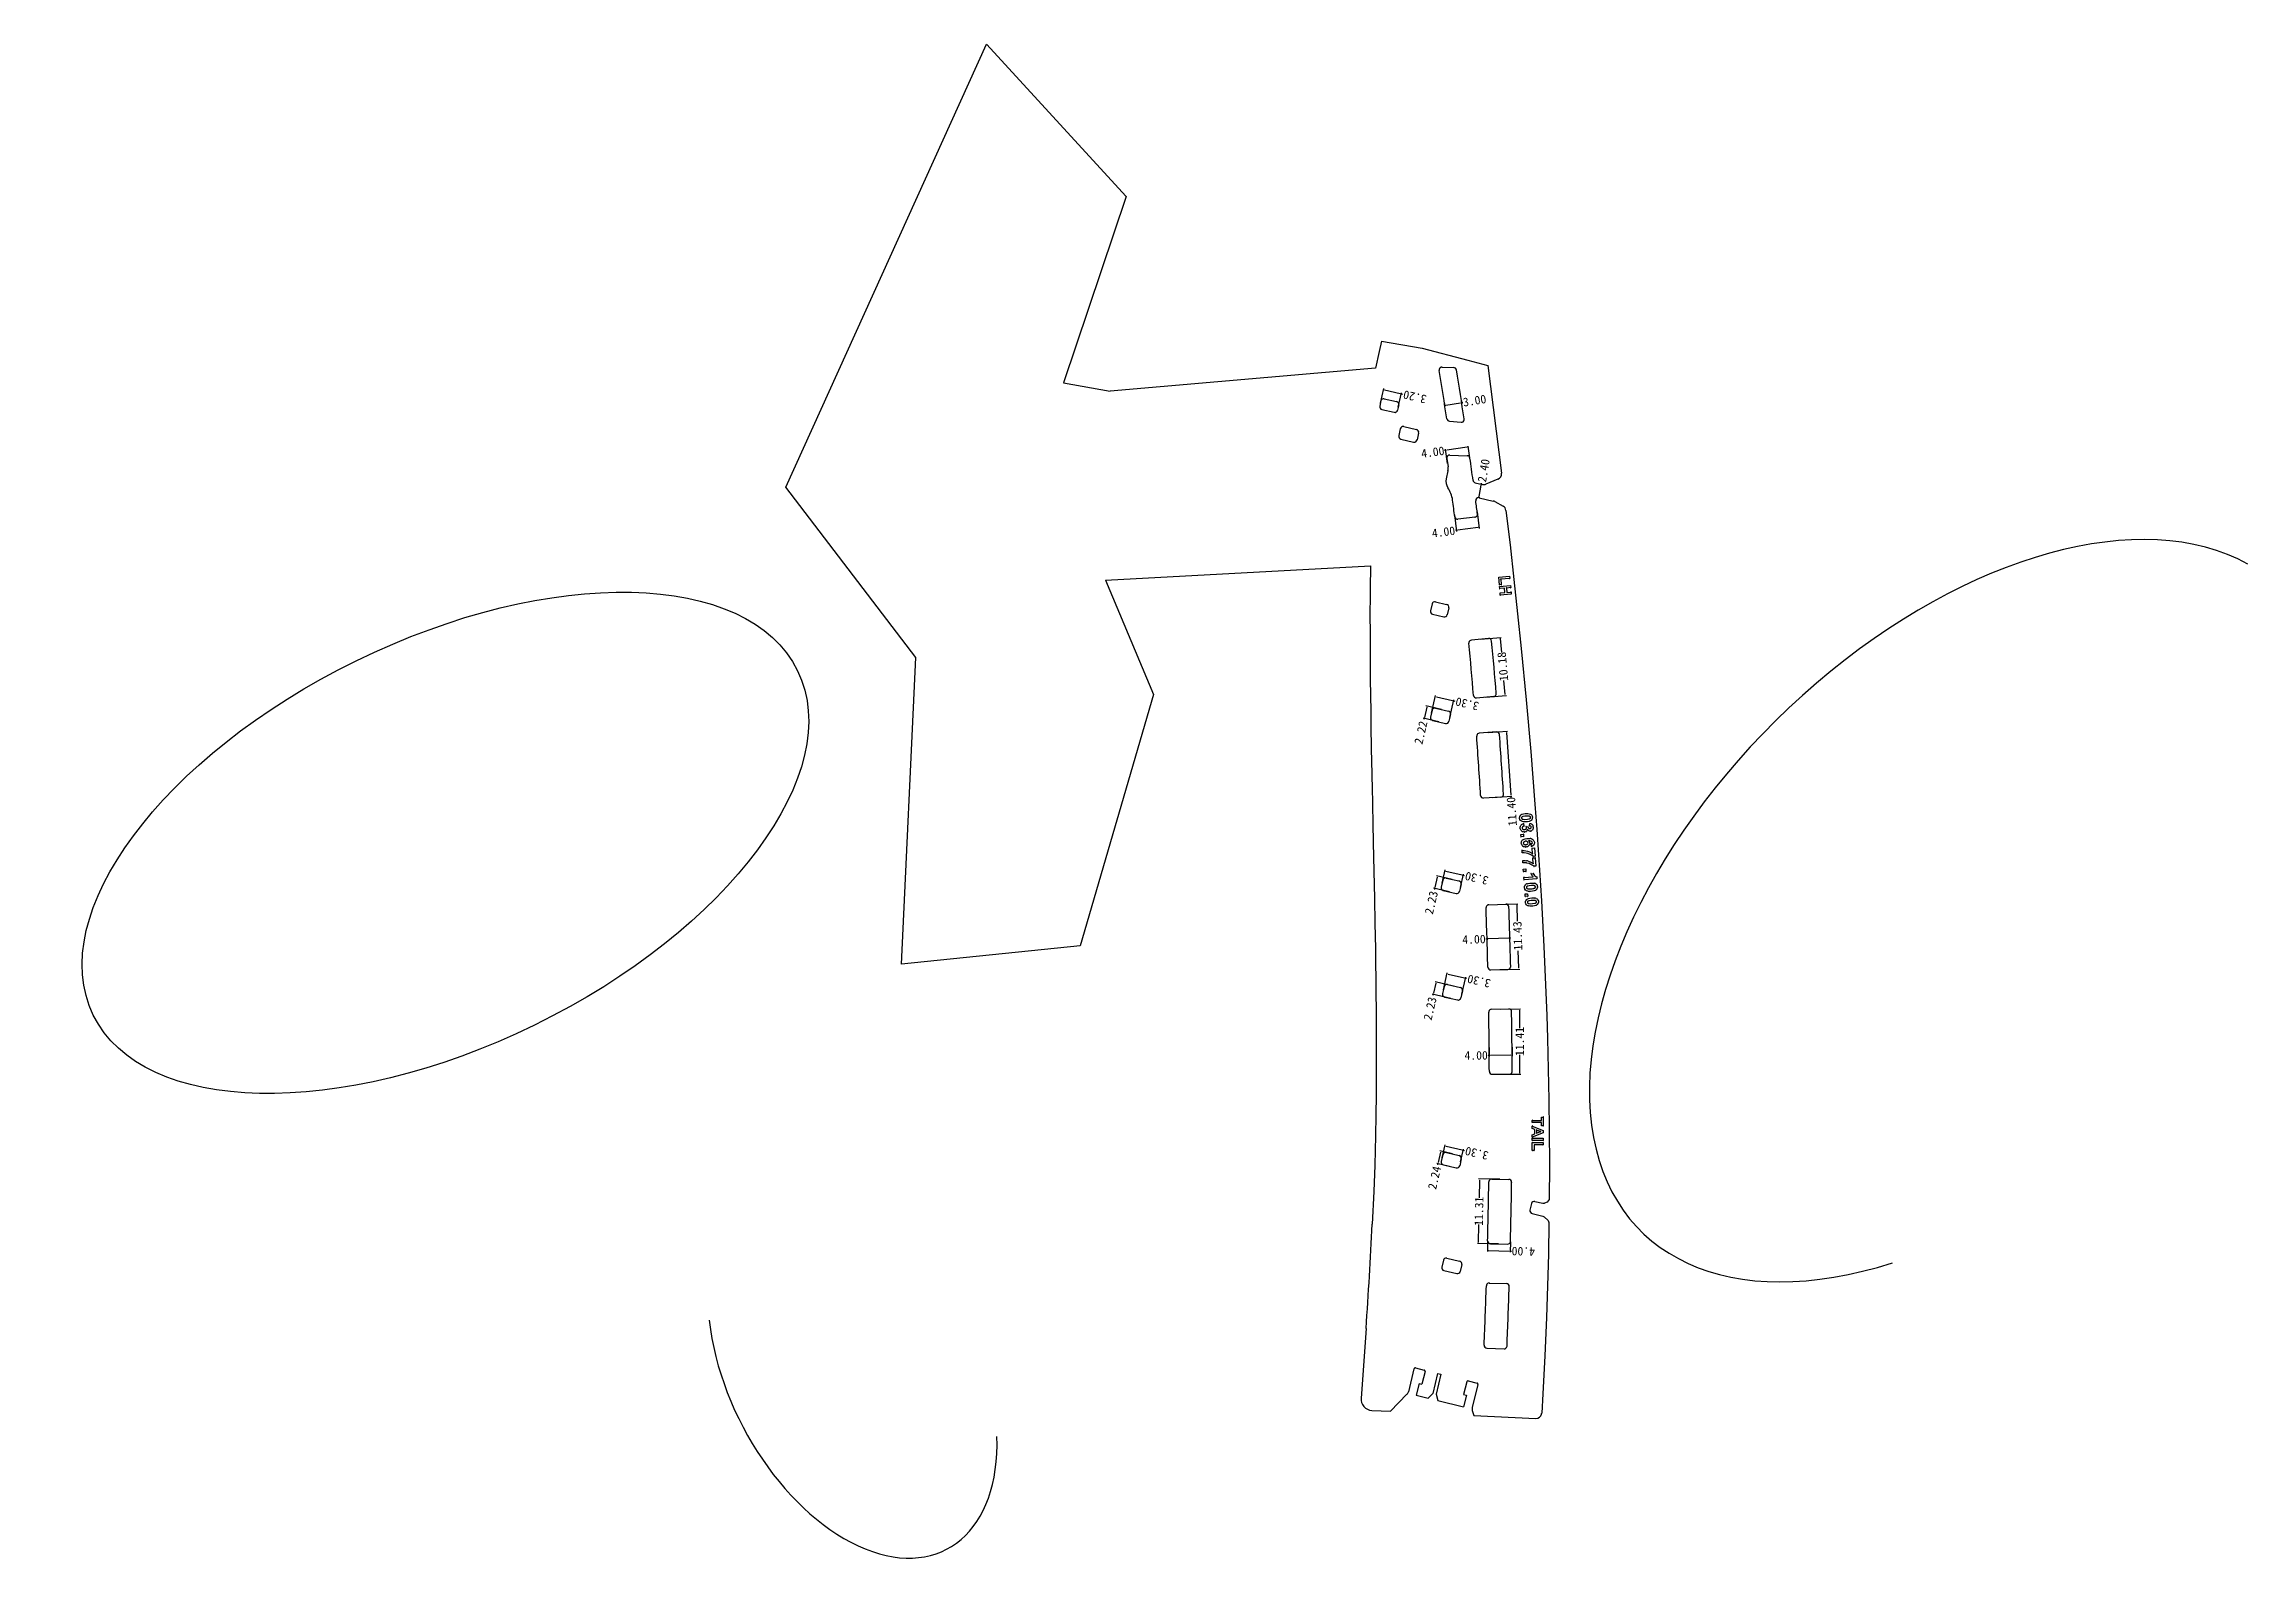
# Model space of a CAD drawing. Extents: x 146 to 531, y -406 to -137.
import ezdxf

# ---------------------------------------------------------------- set-up
doc = ezdxf.new("R2010")
doc.units = 0
doc.header["$MEASUREMENT"] = 0
doc.layers.get('0').update_dxf_attribs({"linetype": 'CONTINUOUS'})
doc.layers.get('Defpoints').update_dxf_attribs({"linetype": 'CONTINUOUS'})
doc.layers.add('3', color=7, linetype='CONTINUOUS')
doc.layers.add('OUT', color=242, linetype='CONTINUOUS')
doc.dimstyles.get("Standard").update_dxf_attribs({"dimtxt": 1.5, "dimasz": 0.2, "dimexe": 0.18, "dimexo": 0.0625, "dimgap": 0.09, "dimtad": 0, "dimzin": 0, "dimdsep": 46, "dimtxsty": 'Standard', "dimcen": 0.09, "dimadec": 0, "dimazin": 0, "dimtfac": 1, "dimtofl": 0, "dimtmove": 0, "dimatfit": 3, "dimfxl": 1, "dimtolj": 1, "dimtzin": 0, "dimarcsym": 0})

# ---------------------------------------------------------------- blocks, each defined once
blk = doc.blocks.new('*D385385')
at = {"layer": 'Defpoints', "color": 0, "linetype": 'Continuous'}
for p in [(70.17, -393.69), (58.79, -397.07), (70.1, -397.3)]:
    blk.add_point(p, dxfattribs=at)
at = {"layer": 'OUT', "color": 0, "linetype": 'Continuous', "lineweight": -2}
for p, q in [((58.79, -397.01), (58.86, -393.29)), ((59.06, -393.47), (62.17, -393.53)), ((69.97, -393.69), (66.85, -393.63)), ((70.1, -397.23), (70.17, -393.51))]:
    blk.add_line(p, q, dxfattribs=at)
at = {"layer": 'OUT', "color": 0, "linetype": 'Continuous'}
for points in [[(59.06, -393.44), (59.06, -393.5), (58.86, -393.47)], [(69.97, -393.72), (69.97, -393.65), (70.17, -393.69)]]:
    blk.add_solid(points, dxfattribs=at)
at = {"layer": 'OUT', "color": 0, "linetype": 'Continuous', "insert": (64.51, -393.58), "char_height": 1.5, "attachment_point": 5, "rotation": 358.8673}
blk.add_mtext('\\A1;11.31', dxfattribs=at)
blk = doc.blocks.new('*D386386')
at = {"layer": 'Defpoints', "color": 0, "linetype": 'Continuous'}
for p in [(59.34, -395.09), (57.55, -399.04), (59.23, -399.08)]:
    blk.add_point(p, dxfattribs=at)
at = {"layer": 'OUT', "color": 0, "linetype": 'Continuous', "lineweight": -2}
for p, q in [((59.28, -395.08), (57.48, -395.04)), ((57.65, -395.24), (57.55, -398.84)), ((59.17, -399.08), (57.37, -399.03)), ((57.55, -399.04), (57.54, -399.24))]:
    blk.add_line(p, q, dxfattribs=at)
at = {"layer": 'OUT', "color": 0, "linetype": 'Continuous'}
for points in [[(57.68, -395.24), (57.62, -395.24), (57.66, -395.04)], [(57.52, -398.84), (57.59, -398.84), (57.55, -399.04)]]:
    blk.add_solid(points, dxfattribs=at)
at = {"layer": 'OUT', "color": 0, "linetype": 'Continuous', "insert": (57.48, -401.33), "char_height": 1.5, "attachment_point": 5, "rotation": 88.4407}
blk.add_mtext('\\A1;4.00', dxfattribs=at)
blk = doc.blocks.new('*D387387')
at = {"layer": 'Defpoints', "color": 0, "linetype": 'Continuous'}
for p in [(72.35, -388.48), (72.83, -386.37), (74.53, -388.99)]:
    blk.add_point(p, dxfattribs=at)
at = {"layer": 'OUT', "color": 0, "linetype": 'Continuous', "lineweight": -2}
for p, q in [((72.36, -388.42), (72.88, -386.2)), ((72.83, -386.37), (72.64, -386.33)), ((74.82, -386.83), (73.03, -386.42)), ((74.54, -388.93), (75.06, -386.7))]:
    blk.add_line(p, q, dxfattribs=at)
at = {"layer": 'OUT', "color": 0, "linetype": 'Continuous'}
for points in [[(73.04, -386.39), (73.02, -386.45), (72.83, -386.37)], [(74.82, -386.86), (74.83, -386.8), (75.02, -386.88)]]:
    blk.add_solid(points, dxfattribs=at)
at = {"layer": 'OUT', "color": 0, "linetype": 'Continuous', "insert": (70.36, -385.8), "char_height": 1.5, "attachment_point": 5, "rotation": 347.0125}
blk.add_mtext('\\A1;2.24', dxfattribs=at)
blk = doc.blocks.new('*D388388')
at = {"layer": 'Defpoints', "color": 0, "linetype": 'Continuous'}
for p in [(73.81, -387.13), (73.07, -390.34), (75.18, -390.83)]:
    blk.add_point(p, dxfattribs=at)
at = {"layer": 'OUT', "color": 0, "linetype": 'Continuous', "lineweight": -2}
for p, q in [((73.87, -387.14), (76.1, -387.66)), ((75.88, -387.81), (75.23, -390.64)), ((73.13, -390.36), (75.36, -390.87)), ((75.18, -390.83), (75.14, -391.03))]:
    blk.add_line(p, q, dxfattribs=at)
at = {"layer": 'OUT', "color": 0, "linetype": 'Continuous'}
for points in [[(75.91, -387.82), (75.84, -387.8), (75.92, -387.62)], [(75.19, -390.63), (75.26, -390.64), (75.18, -390.83)]]:
    blk.add_solid(points, dxfattribs=at)
at = {"layer": 'OUT', "color": 0, "linetype": 'Continuous', "insert": (74.64, -393.18), "char_height": 1.5, "attachment_point": 5, "rotation": 77.0355}
blk.add_mtext('\\A1;3.30', dxfattribs=at)
blk = doc.blocks.new('*D389389')
at = {"layer": 'Defpoints', "color": 0, "linetype": 'Continuous'}
for p in [(91.78, -395.37), (93.22, -395.36), (93.26, -399.36)]:
    blk.add_point(p, dxfattribs=at)
at = {"layer": 'OUT', "color": 0, "linetype": 'Continuous', "lineweight": -2}
for p, q in [((93.16, -395.36), (91.6, -395.37)), ((91.78, -395.37), (91.78, -395.17)), ((91.82, -399.17), (91.78, -395.57)), ((93.2, -399.36), (91.64, -399.37))]:
    blk.add_line(p, q, dxfattribs=at)
at = {"layer": 'OUT', "color": 0, "linetype": 'Continuous'}
for points in [[(91.82, -395.57), (91.75, -395.57), (91.78, -395.37)], [(91.78, -399.17), (91.85, -399.17), (91.82, -399.37)]]:
    blk.add_solid(points, dxfattribs=at)
at = {"layer": 'OUT', "color": 0, "linetype": 'Continuous', "insert": (91.76, -393.08), "char_height": 1.5, "attachment_point": 5, "rotation": 270.5314}
blk.add_mtext('\\A1;4.00', dxfattribs=at)
blk = doc.blocks.new('*D390390')
at = {"layer": 'Defpoints', "color": 0, "linetype": 'Continuous'}
for p in [(88.48, -397.33), (88.49, -400.74), (99.88, -397.27)]:
    blk.add_point(p, dxfattribs=at)
at = {"layer": 'OUT', "color": 0, "linetype": 'Continuous', "lineweight": -2}
for p, q in [((88.48, -397.4), (88.49, -400.92)), ((88.69, -400.73), (91.86, -400.72)), ((99.7, -400.68), (96.54, -400.69)), ((99.88, -397.34), (99.9, -400.86))]:
    blk.add_line(p, q, dxfattribs=at)
at = {"layer": 'OUT', "color": 0, "linetype": 'Continuous'}
for points in [[(88.69, -400.7), (88.69, -400.77), (88.49, -400.74)], [(99.7, -400.71), (99.7, -400.64), (99.9, -400.68)]]:
    blk.add_solid(points, dxfattribs=at)
at = {"layer": 'OUT', "color": 0, "linetype": 'Continuous', "insert": (94.2, -400.71), "char_height": 1.5, "attachment_point": 5, "rotation": 0.3055}
blk.add_mtext('\\A1;11.41', dxfattribs=at)
blk = doc.blocks.new('*D391391')
at = {"layer": 'Defpoints', "color": 0, "linetype": 'Continuous'}
for p in [(112.14, -394.99), (112.42, -394.98), (112.54, -398.98)]:
    blk.add_point(p, dxfattribs=at)
at = {"layer": 'OUT', "color": 0, "linetype": 'Continuous', "lineweight": -2}
for p, q in [((112.35, -394.98), (111.96, -394.99)), ((112.14, -394.99), (112.13, -394.79)), ((112.25, -398.79), (112.14, -395.19)), ((112.48, -398.98), (112.08, -398.99))]:
    blk.add_line(p, q, dxfattribs=at)
at = {"layer": 'OUT', "color": 0, "linetype": 'Continuous'}
for points in [[(112.18, -395.19), (112.11, -395.19), (112.14, -394.99)], [(112.22, -398.79), (112.28, -398.79), (112.26, -398.99)]]:
    blk.add_solid(points, dxfattribs=at)
at = {"layer": 'OUT', "color": 0, "linetype": 'Continuous', "insert": (112.07, -392.7), "char_height": 1.5, "attachment_point": 5, "rotation": 271.739}
blk.add_mtext('\\A1;4.00', dxfattribs=at)
blk = doc.blocks.new('*D392392')
at = {"layer": 'Defpoints', "color": 0, "linetype": 'Continuous'}
for p in [(118.19, -396.79), (106.77, -397.13), (106.87, -400.53)]:
    blk.add_point(p, dxfattribs=at)
at = {"layer": 'OUT', "color": 0, "linetype": 'Continuous', "lineweight": -2}
for p, q in [((118.19, -396.85), (118.3, -400.36)), ((106.77, -397.2), (106.87, -400.71)), ((107.07, -400.52), (110.09, -400.43)), ((118.09, -400.19), (115.27, -400.27))]:
    blk.add_line(p, q, dxfattribs=at)
at = {"layer": 'OUT', "color": 0, "linetype": 'Continuous'}
for points in [[(107.07, -400.49), (107.07, -400.56), (106.87, -400.53)], [(118.09, -400.22), (118.09, -400.15), (118.29, -400.18)]]:
    blk.add_solid(points, dxfattribs=at)
at = {"layer": 'OUT', "color": 0, "linetype": 'Continuous', "insert": (112.68, -400.35), "char_height": 1.5, "attachment_point": 5, "rotation": 1.7415}
blk.add_mtext('\\A1;11.43', dxfattribs=at)
blk = doc.blocks.new('*D393393')
at = {"layer": 'Defpoints', "color": 0, "linetype": 'Continuous'}
for p in [(101.72, -388.7), (102.44, -385.58), (103.89, -389.2)]:
    blk.add_point(p, dxfattribs=at)
at = {"layer": 'OUT', "color": 0, "linetype": 'Continuous', "lineweight": -2}
for p, q in [((101.74, -388.64), (102.48, -385.4)), ((102.44, -385.58), (102.25, -385.53)), ((104.42, -386.04), (102.64, -385.62)), ((103.91, -389.14), (104.66, -385.91))]:
    blk.add_line(p, q, dxfattribs=at)
at = {"layer": 'OUT', "color": 0, "linetype": 'Continuous'}
for points in [[(102.64, -385.59), (102.63, -385.66), (102.44, -385.58)], [(104.41, -386.07), (104.43, -386), (104.61, -386.08)]]:
    blk.add_solid(points, dxfattribs=at)
at = {"layer": 'OUT', "color": 0, "linetype": 'Continuous', "insert": (99.97, -385.01), "char_height": 1.5, "attachment_point": 5, "rotation": 346.9998}
blk.add_mtext('\\A1;2.23', dxfattribs=at)
blk = doc.blocks.new('*D394394')
at = {"layer": 'Defpoints', "color": 0, "linetype": 'Continuous'}
for p in [(103.18, -387.34), (102.44, -390.56), (105.31, -391.22)]:
    blk.add_point(p, dxfattribs=at)
at = {"layer": 'OUT', "color": 0, "linetype": 'Continuous', "lineweight": -2}
for p, q in [((103.24, -387.36), (106.22, -388.04)), ((106, -388.2), (105.35, -391.02)), ((102.5, -390.57), (105.48, -391.26)), ((105.31, -391.22), (105.26, -391.41))]:
    blk.add_line(p, q, dxfattribs=at)
at = {"layer": 'OUT', "color": 0, "linetype": 'Continuous'}
for points in [[(106.03, -388.21), (105.97, -388.19), (106.05, -388)], [(105.32, -391.02), (105.38, -391.03), (105.31, -391.22)]]:
    blk.add_solid(points, dxfattribs=at)
at = {"layer": 'OUT', "color": 0, "linetype": 'Continuous', "insert": (104.76, -393.57), "char_height": 1.5, "attachment_point": 5, "rotation": 77.0201}
blk.add_mtext('\\A1;3.30', dxfattribs=at)
blk = doc.blocks.new('*D395395')
at = {"layer": 'Defpoints', "color": 0, "linetype": 'Continuous'}
for p in [(120.37, -388.45), (120.98, -385.81), (122.54, -388.95)]:
    blk.add_point(p, dxfattribs=at)
at = {"layer": 'OUT', "color": 0, "linetype": 'Continuous', "lineweight": -2}
for p, q in [((120.38, -388.39), (121.02, -385.64)), ((120.98, -385.81), (120.78, -385.77)), ((122.96, -386.27), (121.17, -385.86)), ((122.56, -388.89), (123.19, -386.14))]:
    blk.add_line(p, q, dxfattribs=at)
at = {"layer": 'OUT', "color": 0, "linetype": 'Continuous'}
for points in [[(121.18, -385.83), (121.16, -385.89), (120.98, -385.81)], [(122.95, -386.3), (122.96, -386.24), (123.15, -386.32)]]:
    blk.add_solid(points, dxfattribs=at)
at = {"layer": 'OUT', "color": 0, "linetype": 'Continuous', "insert": (118.5, -385.24), "char_height": 1.5, "attachment_point": 5, "rotation": 346.9998}
blk.add_mtext('\\A1;2.23', dxfattribs=at)
blk = doc.blocks.new('*D396396')
at = {"layer": 'Defpoints', "color": 0, "linetype": 'Continuous'}
for p in [(121.83, -387.09), (121.08, -390.31), (123.29, -390.82)]:
    blk.add_point(p, dxfattribs=at)
at = {"layer": 'OUT', "color": 0, "linetype": 'Continuous', "lineweight": -2}
for p, q in [((121.89, -387.11), (124.21, -387.64)), ((123.99, -387.8), (123.33, -390.62)), ((121.15, -390.32), (123.46, -390.86)), ((123.29, -390.82), (123.24, -391.01))]:
    blk.add_line(p, q, dxfattribs=at)
at = {"layer": 'OUT', "color": 0, "linetype": 'Continuous'}
for points in [[(124.02, -387.81), (123.95, -387.79), (124.03, -387.6)], [(123.3, -390.62), (123.37, -390.63), (123.29, -390.82)]]:
    blk.add_solid(points, dxfattribs=at)
at = {"layer": 'OUT', "color": 0, "linetype": 'Continuous', "insert": (122.75, -393.17), "char_height": 1.5, "attachment_point": 5, "rotation": 77.02}
blk.add_mtext('\\A1;3.30', dxfattribs=at)
blk = doc.blocks.new('*D397397')
at = {"layer": 'Defpoints', "color": 0, "linetype": 'Continuous'}
for p in [(136.87, -395.89), (148.25, -395.13), (137.09, -399.13)]:
    blk.add_point(p, dxfattribs=at)
at = {"layer": 'OUT', "color": 0, "linetype": 'Continuous', "lineweight": -2}
for p, q in [((136.88, -395.95), (137.1, -399.31)), ((148.25, -395.19), (148.47, -398.56)), ((137.09, -399.13), (136.89, -399.15)), ((148.26, -398.39), (137.29, -399.12))]:
    blk.add_line(p, q, dxfattribs=at)
at = {"layer": 'OUT', "color": 0, "linetype": 'Continuous'}
for points in [[(137.29, -399.09), (137.29, -399.15), (137.09, -399.13)], [(148.27, -398.42), (148.26, -398.36), (148.46, -398.38)]]:
    blk.add_solid(points, dxfattribs=at)
at = {"layer": 'OUT', "color": 0, "linetype": 'Continuous', "insert": (134.43, -399.31), "char_height": 1.5, "attachment_point": 5, "rotation": 3.8094}
blk.add_mtext('\\A1;11.40', dxfattribs=at)
blk = doc.blocks.new('*D398398')
at = {"layer": 'Defpoints', "color": 0, "linetype": 'Continuous'}
for p in [(154.42, -394.65), (164.56, -393.75), (164.88, -397.29)]:
    blk.add_point(p, dxfattribs=at)
at = {"layer": 'OUT', "color": 0, "linetype": 'Continuous', "lineweight": -2}
for p, q in [((154.42, -394.71), (154.75, -398.37)), ((164.57, -393.81), (164.89, -397.47)), ((154.93, -398.17), (157.35, -397.95)), ((164.68, -397.3), (162.26, -397.52))]:
    blk.add_line(p, q, dxfattribs=at)
at = {"layer": 'OUT', "color": 0, "linetype": 'Continuous'}
for points in [[(154.93, -398.14), (154.93, -398.2), (154.73, -398.19)], [(164.68, -397.34), (164.67, -397.27), (164.88, -397.29)]]:
    blk.add_solid(points, dxfattribs=at)
at = {"layer": 'OUT', "color": 0, "linetype": 'Continuous', "insert": (159.8, -397.74), "char_height": 1.5, "attachment_point": 5, "rotation": 5.0793}
blk.add_mtext('\\A1;10.18', dxfattribs=at)
blk = doc.blocks.new('*D399399')
at = {"layer": 'Defpoints', "color": 0, "linetype": 'Continuous'}
for p in [(150.71, -383.98), (150.11, -386.6), (152.27, -387.1)]:
    blk.add_point(p, dxfattribs=at)
at = {"layer": 'OUT', "color": 0, "linetype": 'Continuous', "lineweight": -2}
for p, q in [((150.12, -386.54), (150.75, -383.81)), ((150.71, -383.98), (150.52, -383.94)), ((152.68, -384.43), (150.91, -384.03)), ((152.28, -387.04), (152.91, -384.3))]:
    blk.add_line(p, q, dxfattribs=at)
at = {"layer": 'OUT', "color": 0, "linetype": 'Continuous'}
for points in [[(150.91, -383.99), (150.9, -384.06), (150.71, -383.98)], [(152.67, -384.47), (152.69, -384.4), (152.87, -384.48)]]:
    blk.add_solid(points, dxfattribs=at)
at = {"layer": 'OUT', "color": 0, "linetype": 'Continuous', "insert": (148.24, -383.41), "char_height": 1.5, "attachment_point": 5, "rotation": 347.0227}
blk.add_mtext('\\A1;2.22', dxfattribs=at)
blk = doc.blocks.new('*D400400')
at = {"layer": 'Defpoints', "color": 0, "linetype": 'Continuous'}
for p in [(151.56, -385.25), (150.82, -388.46), (153.8, -389.15)]:
    blk.add_point(p, dxfattribs=at)
at = {"layer": 'OUT', "color": 0, "linetype": 'Continuous', "lineweight": -2}
for p, q in [((151.62, -385.26), (154.72, -385.97)), ((150.88, -388.48), (153.98, -389.19)), ((153.8, -389.15), (153.76, -389.34)), ((154.5, -386.13), (153.85, -388.95))]:
    blk.add_line(p, q, dxfattribs=at)
at = {"layer": 'OUT', "color": 0, "linetype": 'Continuous'}
for points in [[(153.82, -388.95), (153.88, -388.96), (153.8, -389.15)], [(154.53, -386.14), (154.47, -386.12), (154.54, -385.93)]]:
    blk.add_solid(points, dxfattribs=at)
at = {"layer": 'OUT', "color": 0, "linetype": 'Continuous', "insert": (153.26, -391.5), "char_height": 1.5, "attachment_point": 5, "rotation": 77.026}
blk.add_mtext('\\A1;3.30', dxfattribs=at)
blk = doc.blocks.new('*D401401')
at = {"layer": 'Defpoints', "color": 0, "linetype": 'Continuous'}
for p in [(205.83, -376.32), (205.1, -379.44), (207.51, -380)]:
    blk.add_point(p, dxfattribs=at)
at = {"layer": 'OUT', "color": 0, "linetype": 'Continuous', "lineweight": -2}
for p, q in [((205.89, -376.33), (208.41, -376.92)), ((208.19, -377.08), (207.56, -379.8)), ((205.16, -379.45), (207.68, -380.04)), ((207.51, -380), (207.46, -380.19))]:
    blk.add_line(p, q, dxfattribs=at)
at = {"layer": 'OUT', "color": 0, "linetype": 'Continuous'}
for points in [[(208.23, -377.09), (208.16, -377.07), (208.24, -376.88)], [(207.52, -379.8), (207.59, -379.81), (207.51, -380)]]:
    blk.add_solid(points, dxfattribs=at)
at = {"layer": 'OUT', "color": 0, "linetype": 'Continuous', "insert": (206.96, -382.35), "char_height": 1.5, "attachment_point": 5, "rotation": 76.838}
blk.add_mtext('\\A1;3.20', dxfattribs=at)
blk = doc.blocks.new('*D402402')
at = {"layer": 'Defpoints', "color": 0, "linetype": 'Continuous'}
for p in [(205.89, -387.53), (205.97, -390.55), (206.35, -390.49)]:
    blk.add_point(p, dxfattribs=at)
at = {"layer": 'OUT', "color": 0, "linetype": 'Continuous', "lineweight": -2}
for p, q in [((205.82, -387.54), (205.32, -387.62)), ((205.53, -387.78), (205.93, -390.35)), ((206.29, -390.5), (205.79, -390.58)), ((205.97, -390.55), (206, -390.75))]:
    blk.add_line(p, q, dxfattribs=at)
at = {"layer": 'OUT', "color": 0, "linetype": 'Continuous'}
for points in [[(205.56, -387.78), (205.5, -387.79), (205.5, -387.59)], [(205.9, -390.36), (205.97, -390.35), (205.97, -390.55)]]:
    blk.add_solid(points, dxfattribs=at)
at = {"layer": 'OUT', "color": 0, "linetype": 'Continuous', "insert": (206.32, -392.81), "char_height": 1.5, "attachment_point": 5, "rotation": 278.9926}
blk.add_mtext('\\A1;3.00', dxfattribs=at)
blk = doc.blocks.new('*D403403')
at = {"layer": 'Defpoints', "color": 0, "linetype": 'Continuous'}
for p in [(186.42, -389.29), (183.63, -389.65), (186.93, -393.25)]:
    blk.add_point(p, dxfattribs=at)
at = {"layer": 'OUT', "color": 0, "linetype": 'Continuous', "lineweight": -2}
for p, q in [((186.36, -389.3), (183.45, -389.67)), ((183.63, -389.65), (183.61, -389.45)), ((184.11, -393.41), (183.66, -389.84)), ((186.86, -393.26), (183.96, -393.63))]:
    blk.add_line(p, q, dxfattribs=at)
at = {"layer": 'OUT', "color": 0, "linetype": 'Continuous'}
for points in [[(183.69, -389.84), (183.62, -389.85), (183.63, -389.65)], [(184.08, -393.41), (184.14, -393.41), (184.14, -393.61)]]:
    blk.add_solid(points, dxfattribs=at)
at = {"layer": 'OUT', "color": 0, "linetype": 'Continuous', "insert": (183.34, -387.37), "char_height": 1.5, "attachment_point": 5, "rotation": 277.2873}
blk.add_mtext('\\A1;4.00', dxfattribs=at)
blk = doc.blocks.new('*D404404')
at = {"layer": 'Defpoints', "color": 0, "linetype": 'Continuous'}
for p in [(195.27, -388.1), (197.62, -387.76), (195.83, -392.06)]:
    blk.add_point(p, dxfattribs=at)
at = {"layer": 'OUT', "color": 0, "linetype": 'Continuous', "lineweight": -2}
for p, q in [((195.33, -388.09), (197.8, -387.74)), ((197.62, -387.76), (197.6, -387.56)), ((198.16, -391.53), (197.65, -387.96)), ((195.89, -392.05), (198.36, -391.7))]:
    blk.add_line(p, q, dxfattribs=at)
at = {"layer": 'OUT', "color": 0, "linetype": 'Continuous'}
for points in [[(197.68, -387.96), (197.62, -387.97), (197.62, -387.76)], [(198.12, -391.53), (198.19, -391.52), (198.18, -391.72)]]:
    blk.add_solid(points, dxfattribs=at)
at = {"layer": 'OUT', "color": 0, "linetype": 'Continuous', "insert": (197.3, -385.5), "char_height": 1.5, "attachment_point": 5, "rotation": 278.063}
blk.add_mtext('\\A1;4.00', dxfattribs=at)
blk = doc.blocks.new('*D405405')
at = {"layer": 'Defpoints', "color": 0, "linetype": 'Continuous'}
for p in [(189.3, -393.8), (191.66, -394.2), (191.7, -394)]:
    blk.add_point(p, dxfattribs=at)
at = {"layer": 'OUT', "color": 0, "linetype": 'Continuous', "lineweight": -2}
for p, q in [((189.31, -393.74), (189.36, -393.42)), ((189.53, -393.63), (191.5, -393.97)), ((191.67, -394.14), (191.73, -393.82)), ((191.7, -394), (191.89, -394.03))]:
    blk.add_line(p, q, dxfattribs=at)
at = {"layer": 'OUT', "color": 0, "linetype": 'Continuous'}
for points in [[(189.53, -393.6), (189.52, -393.66), (189.33, -393.6)], [(191.49, -394), (191.51, -393.93), (191.7, -394)]]:
    blk.add_solid(points, dxfattribs=at)
at = {"layer": 'OUT', "color": 0, "linetype": 'Continuous', "insert": (194.08, -394.41), "char_height": 1.5, "attachment_point": 5, "rotation": 350.2912}
blk.add_mtext('\\A1;2.40', dxfattribs=at)
blk = doc.blocks.new('1')
at = {"linetype": 'Continuous'}
for p, q in [((161.386, -295.089), (191.164, -272.334)), ((191.164, -272.334), (268.697, -307.449)), ((110.915, -323.836), (107.731, -292.561)), ((107.731, -292.561), (161.386, -295.089)), ((268.697, -307.449), (242.01, -331.889)), ((209.423, -320.933), (207.959, -329.086)), ((242.01, -331.889), (209.423, -320.933)), ((154.925, -336.665), (110.915, -323.836)), ((174.936, -328.244), (154.925, -336.665))]:
    blk.add_line(p, q, dxfattribs=at)
for p, q in [((174.936, -328.244), (177.394, -374.576)), ((212.01, -375.461), (207.959, -329.086)), ((44.001, -373.829), (31.833, -372.944)), ((29.67, -374.838), (29.509, -378.124)), ((67.956, -375.17), (62.27, -374.914)), ((72.556, -375.332), (67.956, -375.17)), ((77.698, -375.466), (72.556, -375.332)), ((81.295, -375.533), (77.698, -375.466)), ((84.891, -375.579), (81.295, -375.533)), ((89.01, -375.61), (84.891, -375.579)), ((93.576, -375.617), (89.01, -375.61)), ((98.776, -375.597), (93.576, -375.617)), ((103.597, -375.554), (98.776, -375.597)), ((103.976, -375.549), (103.597, -375.554)), ((109.053, -375.482), (103.976, -375.549)), ((110.398, -375.461), (109.053, -375.482)), ((114.931, -375.382), (110.398, -375.461)), ((119.203, -375.298), (114.931, -375.382)), ((123.999, -375.197), (119.203, -375.298)), ((129.038, -375.086), (123.999, -375.197)), ((132.313, -375.014), (129.038, -375.086)), ((138.864, -374.871), (132.313, -375.014)), ((140.329, -374.841), (138.864, -374.871)), ((141.049, -374.827), (140.329, -374.841)), ((145.417, -374.742), (141.049, -374.827)), ((146.355, -374.724), (145.417, -374.742)), ((148.494, -374.686), (146.355, -374.724)), ((151.967, -374.633), (148.494, -374.686)), ((157.546, -374.563), (151.967, -374.633)), ((158.516, -374.555), (157.546, -374.563)), ((162.57, -374.523), (158.516, -374.555)), ((165.065, -374.516), (162.57, -374.523)), ((169.422, -374.513), (165.065, -374.516)), ((171.614, -374.524), (169.422, -374.513)), ((172.631, -374.528), (171.614, -374.524)), ((173.409, -374.533), (172.631, -374.528)), ((177.394, -374.576), (173.409, -374.533)), ((204.767, -376.587), (204.273, -378.731)), ((206.321, -376.435), (205.366, -376.212)), ((206.648, -377.021), (206.154, -379.165)), ((214.898, -376.127), (212.01, -375.461)), ((216.742, -376.552), (214.898, -376.127)), ((216.742, -376.552), (215.501, -383.637)), ((32.479, -380.974), (29.509, -378.124)), ((36.945, -382.21), (32.932, -381.223)), ((199.589, -379.909), (199.073, -382.15)), ((201.387, -379.81), (200.188, -379.533)), ((201.762, -380.409), (201.245, -382.651)), ((205.554, -379.54), (204.648, -379.331)), ((32.314, -382.615), (31.808, -384.677)), ((32.641, -385.476), (31.808, -384.677)), ((34.354, -383.117), (32.314, -382.615)), ((34.354, -383.117), (34.234, -383.602)), ((36.468, -384.152), (34.234, -383.602)), ((37.091, -382.451), (36.709, -384.005)), ((152.153, -385.383), (150.964, -385.109)), ((170.745, -385.368), (169.546, -385.093)), ((200.646, -383.026), (199.448, -382.75)), ((215.501, -383.637), (213.367, -391.635)), ((31.388, -386.381), (30.285, -390.87)), ((32.497, -386.06), (31.388, -386.381)), ((35.993, -386.919), (32.497, -386.06)), ((36.136, -386.336), (32.641, -385.476)), ((36.136, -386.336), (35.993, -386.919)), ((54.125, -387.445), (53.608, -389.686)), ((55.923, -387.346), (54.724, -387.07)), ((56.298, -387.946), (55.782, -390.188)), ((72.606, -387.364), (72.09, -389.605)), ((74.415, -387.269), (73.205, -386.99)), ((74.79, -387.868), (74.272, -390.109)), ((101.981, -387.578), (101.463, -389.819)), ((103.778, -387.48), (102.58, -387.203)), ((104.153, -388.079), (103.636, -390.321)), ((120.627, -387.331), (120.11, -389.572)), ((122.425, -387.233), (121.226, -386.956)), ((122.799, -387.832), (122.283, -390.073)), ((150.364, -385.484), (149.848, -387.725)), ((151.412, -388.599), (150.223, -388.324)), ((152.527, -385.983), (152.011, -388.224)), ((168.947, -385.467), (168.497, -387.416)), ((170.071, -388.292), (168.872, -388.016)), ((171.12, -385.969), (170.671, -387.917)), ((194.043, -388.141), (192.649, -387.829)), ((196.204, -387.964), (194.757, -388.169)), ((196.775, -388.476), (196.669, -391.521)), ((202.725, -388.401), (202.532, -390.454)), ((212.17, -387.107), (212.099, -389.146)), ((28.795, -392.655), (28.262, -403.5)), ((29.669, -392.401), (28.795, -392.655)), ((34.199, -393.378), (30.187, -392.39)), ((32.333, -391.374), (30.285, -390.87)), ((32.453, -390.888), (32.333, -391.374)), ((34.677, -391.435), (32.453, -390.888)), ((34.823, -391.677), (34.441, -393.231)), ((55.182, -390.562), (53.984, -390.286)), ((73.673, -390.484), (72.465, -390.206)), ((103.037, -390.695), (101.838, -390.42)), ((121.684, -390.448), (120.485, -390.172)), ((164.703, -395.243), (164.421, -392.256)), ((185.932, -392.879), (185.552, -389.904)), ((191.944, -392.926), (191.663, -394.202)), ((213.367, -391.635), (212.438, -395.114)), ((40.561, -394.959), (40.437, -397.956)), ((51.953, -395.378), (51.856, -398.377)), ((58.825, -395.574), (58.752, -398.573)), ((70.118, -395.797), (70.072, -398.797)), ((88.468, -395.891), (88.484, -398.89)), ((99.86, -395.773), (99.905, -398.773)), ((106.728, -395.635), (106.803, -398.634)), ((118.134, -395.288), (118.241, -398.286)), ((136.966, -397.387), (136.784, -394.392)), ((148.355, -396.629), (148.138, -393.636)), ((154.543, -396.146), (154.293, -393.156)), ((188.658, -396.328), (187.875, -397.777)), ((189.337, -393.628), (188.752, -396.084)), ((192.56, -396.888), (191.713, -394.791)), ((212.438, -395.114), (193.61, -397.506)), ((131.235, -400.873), (131.323, -400.835)), ((131.323, -400.835), (131.426, -400.804)), ((131.426, -400.804), (131.57, -400.786)), ((131.57, -400.786), (131.72, -400.796)), ((131.72, -400.796), (131.888, -400.836)), ((131.888, -400.836), (132.017, -400.898)), ((132.784, -400.925), (132.85, -400.851)), ((132.85, -400.851), (133.014, -400.737)), ((133.014, -400.737), (133.105, -400.698)), ((133.105, -400.698), (133.156, -400.684)), ((133.156, -400.684), (133.287, -400.666)), ((133.287, -400.666), (133.305, -400.667)), ((133.305, -400.667), (133.328, -400.666)), ((133.328, -400.666), (133.387, -400.674)), ((133.547, -400.709), (133.64, -400.746)), ((133.64, -400.746), (133.686, -400.772)), ((133.686, -400.772), (133.775, -400.838)), ((133.775, -400.838), (133.816, -400.88)), ((168.993, -400.333), (162.967, -400.955)), ((175.021, -399.681), (168.993, -400.333)), ((172.284, -397.304), (172.67, -397.271)), ((172.451, -399.219), (172.284, -397.304)), ((172.837, -399.186), (172.451, -399.219)), ((172.67, -397.271), (172.744, -398.107)), ((172.744, -398.107), (173.502, -398.04)), ((173.531, -398.364), (172.772, -398.431)), ((172.772, -398.431), (172.837, -399.186)), ((173.429, -397.204), (173.815, -397.171)), ((173.502, -398.04), (173.429, -397.204)), ((173.597, -399.119), (173.531, -398.364)), ((173.983, -399.085), (173.597, -399.119)), ((173.815, -397.171), (173.983, -399.085)), ((174.094, -397.146), (175.441, -397.029)), ((174.122, -397.47), (174.094, -397.146)), ((175.084, -397.386), (174.122, -397.47)), ((181.065, -399.001), (175.021, -399.681)), ((175.222, -398.962), (175.084, -397.386)), ((175.608, -398.927), (175.222, -398.962)), ((175.441, -397.029), (175.608, -398.927)), ((187.113, -398.294), (181.065, -399.001)), ((32.548, -404.748), (29.199, -404.548)), ((64.11, -402.866), (63.669, -404.73)), ((65.844, -402.748), (64.705, -402.494)), ((66.222, -403.343), (65.916, -404.75)), ((75.156, -402.888), (76.508, -402.888)), ((75.156, -403.213), (75.156, -402.888)), ((76.12, -403.213), (75.156, -403.213)), ((76.12, -404.795), (76.12, -403.213)), ((76.508, -402.888), (76.508, -404.795)), ((76.888, -404.81), (76.888, -402.888)), ((76.888, -402.888), (77.275, -402.888)), ((77.275, -402.888), (77.276, -404.81)), ((78.235, -404.81), (77.467, -402.888)), ((77.467, -402.888), (77.89, -402.888)), ((77.89, -402.888), (78.06, -403.326)), ((78.06, -403.326), (78.827, -403.326)), ((78.707, -403.65), (78.182, -403.651)), ((78.182, -403.651), (78.448, -404.363)), ((78.448, -404.363), (78.707, -403.65)), ((79.397, -402.888), (78.65, -404.81)), ((78.827, -403.326), (78.987, -402.888)), ((78.987, -402.888), (79.397, -402.888)), ((79.453, -404.81), (79.453, -404.485)), ((79.453, -404.485), (80.019, -404.485)), ((80.019, -404.485), (80.02, -402.889)), ((80.02, -402.889), (80.407, -402.888)), ((80.407, -402.888), (80.407, -404.485)), ((80.407, -404.485), (80.977, -404.486)), ((80.977, -404.486), (80.977, -404.81)), ((118.831, -404.497), (110.799, -404.926)), ((117.864, -402.735), (117.876, -402.462)), ((117.88, -403.008), (117.864, -402.735)), ((117.876, -402.462), (117.916, -402.231)), ((117.932, -403.3), (117.88, -403.008)), ((117.916, -402.231), (117.938, -402.157)), ((118, -403.524), (117.932, -403.3)), ((118.025, -403.58), (118, -403.524)), ((118.028, -401.958), (118.034, -401.952)), ((118.034, -401.952), (118.041, -401.939)), ((118.041, -401.939), (118.093, -401.883)), ((118.093, -401.883), (118.258, -401.769)), ((118.141, -403.78), (118.095, -403.71)), ((118.188, -403.829), (118.141, -403.78)), ((118.232, -403.861), (118.188, -403.829)), ((118.258, -401.769), (118.4, -401.715)), ((118.316, -402.347), (118.305, -402.608)), ((118.305, -402.608), (118.323, -402.957)), ((118.323, -402.957), (118.376, -403.337)), ((118.347, -402.213), (118.324, -402.296)), ((118.324, -402.296), (118.324, -402.299)), ((118.376, -403.337), (118.395, -403.399)), ((118.395, -403.399), (118.395, -403.402)), ((118.395, -403.402), (118.398, -403.405)), ((118.398, -403.405), (118.402, -403.423)), ((118.4, -401.715), (118.53, -401.697)), ((118.402, -403.423), (118.416, -403.448)), ((118.486, -403.568), (118.514, -403.593)), ((118.562, -403.984), (118.527, -403.978)), ((118.53, -401.697), (118.548, -401.7)), ((118.548, -401.7), (118.571, -401.697)), ((118.644, -403.99), (118.562, -403.984)), ((118.571, -401.697), (118.749, -401.726)), ((118.792, -403.971), (118.644, -403.99)), ((118.681, -403.628), (118.72, -403.616)), ((118.72, -403.616), (118.766, -403.59)), ((118.749, -401.726), (118.836, -401.758)), ((118.793, -402.275), (118.762, -402.201)), ((118.766, -403.59), (118.788, -403.571)), ((118.788, -403.571), (118.789, -403.567)), ((118.789, -403.567), (118.795, -403.561)), ((118.796, -402.278), (118.793, -402.275)), ((118.795, -403.561), (118.806, -403.546)), ((118.796, -402.281), (118.796, -402.278)), ((118.822, -402.384), (118.796, -402.281)), ((118.866, -402.726), (118.822, -402.384)), ((126.86, -403.998), (118.831, -404.497)), ((118.844, -403.47), (118.868, -403.387)), ((118.879, -402.959), (118.866, -402.726)), ((118.868, -403.384), (118.87, -403.378)), ((118.868, -403.387), (118.868, -403.384)), ((118.869, -403.369), (118.877, -403.313)), ((118.87, -403.378), (118.869, -403.369)), ((118.877, -403.313), (118.879, -402.959)), ((119.044, -403.848), (118.934, -403.917)), ((118.973, -401.836), (119.019, -401.871)), ((119.019, -401.871), (119.07, -401.923)), ((119.137, -403.76), (119.044, -403.848)), ((119.07, -401.923), (119.129, -402.021)), ((119.129, -402.021), (119.217, -402.231)), ((119.15, -403.744), (119.137, -403.76)), ((119.158, -403.731), (119.15, -403.744)), ((119.163, -403.725), (119.158, -403.731)), ((119.166, -403.723), (119.163, -403.725)), ((119.231, -403.598), (119.166, -403.723)), ((119.217, -402.231), (119.281, -402.472)), ((119.281, -402.472), (119.323, -402.838)), ((119.319, -403.147), (119.303, -403.298)), ((119.323, -402.838), (119.319, -403.147)), ((119.589, -401.664), (120.017, -401.635)), ((119.619, -402.092), (119.589, -401.664)), ((120.046, -402.062), (119.619, -402.092)), ((120.017, -401.635), (120.046, -402.062)), ((120.467, -402.553), (120.47, -402.427)), ((120.467, -402.605), (120.467, -402.553)), ((120.497, -402.931), (120.467, -402.605)), ((120.556, -403.202), (120.497, -402.931)), ((120.504, -402.127), (120.565, -401.903)), ((120.628, -403.398), (120.556, -403.202)), ((120.565, -401.903), (120.595, -401.837)), ((120.595, -401.837), (120.629, -401.779)), ((120.629, -401.779), (120.658, -401.741)), ((120.658, -401.741), (120.678, -401.723)), ((120.678, -401.723), (120.696, -401.701)), ((120.696, -401.701), (120.822, -401.61)), ((120.716, -403.559), (120.699, -403.527)), ((120.751, -403.606), (120.716, -403.559)), ((120.791, -403.647), (120.751, -403.606)), ((120.878, -403.708), (120.791, -403.647)), ((120.963, -403.752), (120.878, -403.708)), ((120.921, -402.147), (120.909, -402.426)), ((120.909, -402.426), (120.935, -402.853)), ((120.951, -402.031), (120.927, -402.115)), ((120.927, -402.115), (120.928, -402.118)), ((120.935, -402.853), (120.966, -403.074)), ((120.991, -403.189), (120.998, -403.217)), ((120.998, -403.217), (120.998, -403.22)), ((120.998, -403.22), (121.002, -403.223)), ((121.002, -403.223), (121.006, -403.24)), ((121.004, -401.533), (121.134, -401.515)), ((121.006, -403.24), (121.02, -403.265)), ((121.089, -403.386), (121.117, -403.41)), ((121.13, -401.873), (121.115, -401.876)), ((121.117, -403.41), (121.154, -403.432)), ((121.247, -403.808), (121.13, -403.795)), ((121.134, -401.515), (121.151, -401.517)), ((121.151, -401.517), (121.174, -401.516)), ((121.154, -403.432), (121.175, -403.438)), ((121.174, -401.516), (121.269, -401.526)), ((121.337, -403.798), (121.247, -403.808)), ((121.269, -401.526), (121.352, -401.544)), ((121.284, -401.906), (121.275, -401.903)), ((121.332, -401.957), (121.284, -401.906)), ((121.351, -401.988), (121.332, -401.957)), ((121.346, -403.421), (121.369, -403.407)), ((121.397, -402.093), (121.351, -401.988)), ((121.352, -401.544), (121.439, -401.576)), ((121.369, -403.407), (121.391, -403.389)), ((121.391, -403.389), (121.409, -403.364)), ((121.399, -402.096), (121.397, -402.093)), ((121.4, -402.099), (121.399, -402.096)), ((121.446, -402.336), (121.4, -402.099)), ((121.482, -402.777), (121.446, -402.336)), ((121.448, -403.288), (121.471, -403.205)), ((121.471, -403.202), (121.474, -403.195)), ((121.471, -403.205), (121.471, -403.202)), ((121.473, -403.187), (121.486, -402.946)), ((121.474, -403.195), (121.473, -403.187)), ((121.538, -403.735), (121.492, -403.755)), ((121.647, -403.666), (121.538, -403.735)), ((121.576, -401.654), (121.622, -401.689)), ((121.622, -401.689), (121.666, -401.732)), ((121.74, -403.578), (121.647, -403.666)), ((121.666, -401.732), (121.683, -401.755)), ((121.753, -403.562), (121.74, -403.578)), ((121.798, -401.986), (121.863, -402.201)), ((121.863, -402.201), (121.913, -402.496)), ((121.894, -403.195), (121.876, -403.269)), ((121.916, -403.039), (121.894, -403.195)), ((121.913, -402.496), (121.925, -402.673)), ((121.925, -402.673), (121.916, -403.039)), ((122.486, -401.462), (122.914, -401.432)), ((122.643, -403.71), (122.486, -401.462)), ((122.992, -403.686), (122.643, -403.71)), ((122.914, -401.432), (123.027, -403.046)), ((123.027, -403.046), (123.03, -403.043)), ((123.03, -403.043), (123.112, -402.964)), ((123.112, -402.964), (123.213, -402.883)), ((123.229, -403.313), (123.175, -403.372)), ((123.235, -403.309), (123.229, -403.313)), ((123.238, -403.306), (123.235, -403.309)), ((123.429, -403.158), (123.238, -403.306)), ((123.575, -403.078), (123.429, -403.158)), ((123.557, -402.685), (123.584, -403.075)), ((123.581, -403.075), (123.575, -403.078)), ((123.584, -403.075), (123.581, -403.075)), ((123.929, -401.36), (124.357, -401.331)), ((123.959, -401.788), (123.929, -401.36)), ((124.386, -401.758), (123.959, -401.788)), ((124.357, -401.331), (124.386, -401.758)), ((124.853, -403.202), (124.861, -403.193)), ((124.875, -403.513), (124.853, -403.202)), ((126.338, -403.411), (124.875, -403.513)), ((124.915, -403.121), (125.011, -402.986)), ((125.011, -402.986), (125.192, -402.658)), ((125.192, -402.658), (125.319, -402.331)), ((125.319, -402.331), (125.425, -401.929)), ((125.483, -402.848), (125.341, -403.08)), ((125.341, -403.08), (126.31, -403.012)), ((125.425, -401.926), (125.426, -401.911)), ((125.425, -401.929), (125.425, -401.926)), ((125.426, -401.911), (125.431, -401.891)), ((125.431, -401.891), (125.476, -401.484)), ((125.473, -401.252), (125.887, -401.224)), ((125.476, -401.484), (125.473, -401.252)), ((125.629, -402.548), (125.483, -402.848)), ((125.761, -402.189), (125.629, -402.548)), ((125.867, -401.66), (125.829, -401.909)), ((125.89, -401.303), (125.867, -401.66)), ((125.887, -401.224), (125.889, -401.245)), ((125.889, -401.245), (125.887, -401.271)), ((125.887, -401.271), (125.89, -401.303)), ((126.31, -403.012), (126.338, -403.411)), ((126.59, -403.081), (126.636, -403.025)), ((126.611, -403.392), (126.59, -403.081)), ((128.075, -403.289), (126.611, -403.392)), ((126.636, -403.025), (126.805, -402.77)), ((126.805, -402.77), (126.926, -402.539)), ((131.289, -403.692), (126.86, -403.998)), ((126.926, -402.539), (126.929, -402.537)), ((126.929, -402.537), (127.074, -402.147)), ((127.074, -402.147), (127.161, -401.807)), ((127.175, -402.806), (127.078, -402.959)), ((127.078, -402.959), (128.047, -402.891)), ((127.161, -401.804), (127.205, -401.474)), ((127.161, -401.807), (127.161, -401.804)), ((127.366, -402.427), (127.175, -402.806)), ((127.205, -401.474), (127.216, -401.245)), ((127.211, -401.131), (127.624, -401.103)), ((127.216, -401.245), (127.211, -401.131)), ((127.498, -402.067), (127.366, -402.427)), ((127.501, -402.061), (127.498, -402.067)), ((127.566, -401.788), (127.501, -402.061)), ((127.611, -401.466), (127.566, -401.788)), ((127.624, -401.103), (127.611, -401.466)), ((128.047, -402.891), (128.075, -403.289)), ((128.212, -401.751), (128.232, -401.539)), ((128.231, -401.899), (128.212, -401.751)), ((128.277, -402.048), (128.231, -401.899)), ((128.232, -401.539), (128.273, -401.399)), ((128.273, -401.399), (128.296, -401.351)), ((128.358, -402.194), (128.277, -402.048)), ((128.323, -402.751), (128.737, -402.679)), ((128.335, -402.801), (128.323, -402.751)), ((128.428, -402.996), (128.335, -402.801)), ((128.412, -402.263), (128.358, -402.194)), ((128.524, -403.112), (128.428, -402.996)), ((128.432, -401.166), (128.481, -401.124)), ((128.481, -401.124), (128.512, -401.104)), ((128.603, -402.408), (128.524, -402.36)), ((128.552, -403.136), (128.524, -403.112)), ((128.559, -403.145), (128.552, -403.136)), ((128.564, -403.147), (128.559, -403.145)), ((128.567, -403.15), (128.564, -403.147)), ((128.637, -403.195), (128.567, -403.15)), ((128.684, -402.44), (128.603, -402.408)), ((128.636, -401.61), (128.631, -401.675)), ((128.631, -401.675), (128.633, -401.751)), ((128.633, -401.751), (128.634, -401.757)), ((128.634, -401.757), (128.636, -401.783)), ((128.646, -401.557), (128.636, -401.61)), ((128.636, -401.783), (128.666, -401.921)), ((128.71, -403.225), (128.637, -403.195)), ((128.666, -401.921), (128.711, -402.02)), ((128.759, -402.458), (128.684, -402.44)), ((128.694, -401.437), (128.691, -401.443)), ((128.723, -401.403), (128.694, -401.437)), ((128.781, -403.246), (128.71, -403.225)), ((128.711, -402.02), (128.742, -402.061)), ((128.719, -401.005), (128.767, -400.991)), ((128.754, -401.38), (128.723, -401.403)), ((128.737, -402.679), (128.737, -402.682)), ((128.742, -402.061), (128.746, -402.067)), ((128.746, -402.067), (128.758, -402.079)), ((128.758, -402.079), (128.805, -402.11)), ((128.891, -402.475), (128.759, -402.458)), ((128.767, -400.991), (128.895, -400.973)), ((128.879, -403.263), (128.781, -403.246)), ((128.908, -403.263), (128.879, -403.263)), ((128.895, -400.973), (128.913, -400.974)), ((128.936, -403.267), (128.908, -403.263)), ((128.913, -400.974), (128.936, -400.973)), ((128.936, -400.973), (129.08, -400.992)), ((128.956, -403.266), (128.936, -403.267)), ((128.973, -403.268), (128.956, -403.266)), ((129.009, -401.357), (128.97, -401.342)), ((129.066, -403.258), (128.973, -403.268)), ((129.07, -401.395), (129.009, -401.357)), ((129.187, -403.227), (129.066, -403.258)), ((129.111, -401.428), (129.07, -401.395)), ((129.08, -400.992), (129.217, -401.035)), ((129.146, -401.473), (129.111, -401.428)), ((129.199, -402.357), (129.143, -402.396)), ((129.292, -403.181), (129.187, -403.227)), ((129.189, -401.996), (129.216, -401.921)), ((129.216, -401.921), (129.223, -401.87)), ((129.217, -401.035), (129.315, -401.083)), ((129.223, -401.692), (129.219, -401.672)), ((129.224, -401.71), (129.223, -401.692)), ((129.264, -402.657), (129.296, -402.447)), ((129.303, -402.253), (129.276, -402.285)), ((129.381, -403.128), (129.292, -403.181)), ((129.296, -402.447), (129.303, -402.253)), ((129.315, -401.083), (129.41, -401.153)), ((129.484, -403.045), (129.381, -403.128)), ((129.41, -401.153), (129.457, -401.197)), ((129.457, -401.197), (129.46, -401.199)), ((129.46, -401.199), (129.496, -401.243)), ((129.568, -402.951), (129.484, -403.045)), ((129.496, -401.243), (129.604, -401.453)), ((129.605, -402.893), (129.568, -402.951)), ((129.604, -401.453), (129.671, -401.66)), ((129.636, -402.83), (129.605, -402.893)), ((129.66, -402.76), (129.636, -402.83)), ((129.671, -401.66), (129.722, -401.938)), ((129.728, -402.39), (129.712, -402.537)), ((129.722, -401.938), (129.735, -402.086)), ((129.735, -402.086), (129.728, -402.39)), ((130.006, -400.936), (130.433, -400.906)), ((130.036, -401.364), (130.006, -400.936)), ((130.464, -401.333), (130.036, -401.364)), ((130.433, -400.906), (130.464, -401.333)), ((130.836, -401.521), (130.852, -401.373)), ((130.837, -401.55), (130.836, -401.521)), ((130.865, -401.689), (130.837, -401.55)), ((130.852, -401.373), (130.887, -401.251)), ((130.89, -401.745), (130.865, -401.689)), ((130.972, -401.883), (130.959, -401.863)), ((130.978, -401.885), (130.972, -401.883)), ((130.978, -401.888), (130.978, -401.885)), ((131.008, -402.518), (131.011, -402.473)), ((131.011, -402.473), (131.024, -402.411)), ((131.018, -402.622), (131.013, -402.584)), ((131.043, -402.69), (131.018, -402.622)), ((131.024, -402.411), (131.069, -402.297)), ((131.054, -400.997), (131.126, -400.939)), ((131.069, -402.297), (131.092, -402.254)), ((131.092, -402.254), (131.194, -402.13)), ((131.126, -400.939), (131.235, -400.873)), ((131.152, -402.866), (131.139, -402.847)), ((131.19, -402.906), (131.152, -402.866)), ((131.193, -402.907), (131.19, -402.906)), ((131.273, -402.969), (131.193, -402.907)), ((131.194, -402.13), (131.297, -402.053)), ((131.288, -402.05), (131.228, -402.037)), ((131.361, -403.016), (131.273, -402.969)), ((131.296, -401.372), (131.277, -401.475)), ((131.277, -401.475), (131.28, -401.563)), ((131.28, -401.563), (131.308, -401.669)), ((131.294, -402.053), (131.288, -402.05)), ((135.717, -403.368), (131.289, -403.692)), ((131.297, -402.053), (131.294, -402.053)), ((131.311, -401.333), (131.296, -401.372)), ((131.308, -401.669), (131.352, -401.754)), ((131.352, -401.754), (131.384, -401.79)), ((131.49, -403.056), (131.361, -403.016)), ((131.384, -401.79), (131.387, -401.792)), ((131.387, -401.792), (131.399, -401.803)), ((131.399, -401.803), (131.42, -401.816)), ((131.444, -402.397), (131.435, -402.441)), ((131.435, -402.441), (131.436, -402.505)), ((131.436, -402.505), (131.441, -402.528)), ((131.456, -402.358), (131.444, -402.397)), ((131.682, -403.078), (131.49, -403.056)), ((131.514, -402.266), (131.5, -402.281)), ((131.549, -402.237), (131.514, -402.266)), ((131.589, -402.217), (131.549, -402.237)), ((131.635, -401.866), (131.658, -401.864)), ((131.658, -401.864), (131.795, -401.822)), ((131.764, -402.175), (131.713, -402.181)), ((131.77, -402.174), (131.764, -402.175)), ((131.782, -401.206), (131.769, -401.199)), ((131.773, -402.174), (131.77, -402.174)), ((131.795, -401.822), (131.773, -402.174)), ((131.816, -401.242), (131.782, -401.206)), ((131.795, -402.694), (131.823, -402.679)), ((131.865, -401.317), (131.816, -401.242)), ((131.823, -402.679), (131.854, -402.656)), ((131.854, -402.656), (131.886, -402.626)), ((131.901, -401.42), (131.865, -401.317)), ((132.018, -402.996), (131.898, -403.04)), ((131.903, -401.431), (131.901, -401.42)), ((131.906, -401.44), (131.903, -401.431)), ((132.319, -401.364), (131.906, -401.446)), ((131.906, -401.446), (131.906, -401.44)), ((131.956, -402.454), (131.961, -402.4)), ((131.961, -402.4), (132.362, -402.441)), ((132.017, -400.898), (132.06, -400.926)), ((132.028, -402.99), (132.018, -402.996)), ((132.037, -402.986), (132.028, -402.99)), ((132.04, -402.983), (132.037, -402.986)), ((132.043, -402.983), (132.04, -402.983)), ((132.093, -402.95), (132.043, -402.983)), ((132.06, -400.926), (132.148, -401.014)), ((132.148, -401.014), (132.236, -401.139)), ((132.236, -401.139), (132.276, -401.221)), ((132.288, -402.723), (132.26, -402.78)), ((132.276, -401.221), (132.319, -401.364)), ((132.327, -402.613), (132.288, -402.723)), ((132.362, -402.444), (132.327, -402.613)), ((132.362, -402.441), (132.362, -402.444)), ((132.62, -401.703), (132.633, -401.43)), ((132.621, -401.756), (132.62, -401.703)), ((132.65, -402.081), (132.621, -401.756)), ((132.633, -401.43), (132.673, -401.2)), ((132.709, -402.351), (132.65, -402.081)), ((132.673, -401.2), (132.718, -401.053)), ((132.805, -402.6), (132.709, -402.351)), ((132.718, -401.053), (132.749, -400.986)), ((132.749, -400.986), (132.784, -400.925)), ((132.869, -402.708), (132.805, -402.6)), ((132.898, -402.748), (132.869, -402.708)), ((132.945, -402.797), (132.898, -402.748)), ((132.988, -402.829), (132.945, -402.797)), ((133.074, -401.297), (133.061, -401.576)), ((133.061, -401.576), (133.094, -402.044)), ((133.104, -401.181), (133.081, -401.264)), ((133.081, -401.264), (133.081, -401.267)), ((133.094, -402.044), (133.133, -402.304)), ((133.133, -402.304), (133.151, -402.367)), ((133.151, -402.367), (133.152, -402.37)), ((133.152, -402.37), (133.155, -402.373)), ((133.155, -402.373), (133.159, -402.391)), ((133.159, -402.391), (133.223, -402.509)), ((133.223, -402.509), (133.242, -402.537)), ((133.242, -402.537), (133.271, -402.561)), ((133.271, -402.561), (133.28, -402.566)), ((133.49, -402.949), (133.401, -402.958)), ((133.422, -402.6), (133.5, -402.571)), ((133.437, -401.055), (133.428, -401.053)), ((133.462, -401.08), (133.437, -401.055)), ((133.485, -401.108), (133.462, -401.08)), ((133.505, -401.138), (133.485, -401.108)), ((133.5, -402.571), (133.522, -402.558)), ((133.549, -401.244), (133.505, -401.138)), ((133.522, -402.558), (133.544, -402.539)), ((133.544, -402.539), (133.563, -402.514)), ((133.552, -401.247), (133.549, -401.244)), ((133.552, -401.249), (133.552, -401.247)), ((133.561, -401.28), (133.552, -401.249)), ((133.614, -401.616), (133.561, -401.28)), ((133.601, -402.439), (133.624, -402.354)), ((133.64, -402.047), (133.614, -401.616)), ((133.624, -402.352), (133.627, -402.346)), ((133.624, -402.354), (133.624, -402.352)), ((133.627, -402.346), (133.64, -402.047)), ((133.8, -402.816), (133.69, -402.885)), ((133.893, -402.728), (133.8, -402.816)), ((133.816, -400.88), (133.82, -400.882)), ((133.82, -400.882), (133.836, -400.904)), ((133.922, -402.69), (133.893, -402.728)), ((133.987, -402.567), (133.922, -402.69)), ((133.951, -401.137), (134.016, -401.351)), ((134.047, -402.345), (133.987, -402.567)), ((134.016, -401.351), (134.066, -401.646)), ((134.075, -402.115), (134.047, -402.345)), ((134.066, -401.646), (134.08, -401.806)), ((134.078, -401.823), (134.075, -402.115)), ((134.08, -401.806), (134.078, -401.823)), ((140.321, -403.009), (135.717, -403.368)), ((144.923, -402.629), (140.321, -403.009)), ((153.947, -401.828), (144.923, -402.629)), ((162.967, -400.955), (153.947, -401.828)), ((39.23, -405.105), (32.548, -404.748)), ((45.892, -405.393), (39.23, -405.105)), ((51.433, -405.581), (45.892, -405.393)), ((56.971, -405.724), (51.433, -405.581)), ((62.509, -405.821), (56.971, -405.724)), ((62.88, -405.664), (62.509, -405.821)), ((63.546, -404.958), (62.88, -405.664)), ((63.669, -404.73), (63.546, -404.958)), ((65.916, -404.75), (65.927, -405.008)), ((66.089, -405.517), (65.927, -405.008)), ((66.561, -405.867), (66.089, -405.517)), ((72.595, -405.888), (66.562, -405.865)), ((78.625, -405.862), (72.595, -405.888)), ((76.508, -404.795), (76.12, -404.795)), ((77.276, -404.81), (76.888, -404.81)), ((78.65, -404.81), (78.235, -404.81)), ((83.991, -405.797), (78.625, -405.862)), ((80.977, -404.81), (79.453, -404.81)), ((89.356, -405.694), (83.991, -405.797)), ((94.721, -405.555), (89.356, -405.694)), ((98.741, -405.426), (94.721, -405.555)), ((102.762, -405.279), (98.741, -405.426)), ((110.799, -404.926), (102.762, -405.279))]:
    blk.add_line(p, q)
for centre, radius, start, end in [((31.667, -374.936), 2, 85.52669, 177.20048), ((119.767, 747.285), 1123.671, 266.133734, 267.066962), ((205.255, -376.699), 0.5, 77.08584, 166.97616), ((206.16, -376.909), 0.5, 347.02393, 71.18907), ((33.171, -380.252), 1, 226.17153, 256.19327), ((200.076, -380.022), 0.5, 77.08551, 166.97623), ((201.275, -380.297), 0.5, 347.08542, 76.97632), ((204.76, -378.843), 0.5, 166.99126, 256.99213), ((205.667, -379.052), 0.5, 256.99164, 346.99192), ((36.515, -383.957), 0.2, 256.10715, 346.10899), ((36.898, -382.404), 0.199, 346.14921, 76.42459), ((150.852, -385.597), 0.5, 77.08534, 166.97684), ((152.04, -385.871), 0.5, 346.99133, 76.99239), ((169.434, -385.579), 0.5, 77.08515, 166.97664), ((170.633, -385.856), 0.5, 346.99089, 76.99215), ((199.56, -382.262), 0.5, 167.08586, 256.97618), ((200.757, -382.539), 0.5, 257.08596, 346.97569), ((54.612, -387.557), 0.5, 77.08538, 166.97668), ((55.811, -387.834), 0.5, 347.08548, 76.97639), ((73.094, -387.477), 0.5, 77.08543, 166.97673), ((74.302, -387.756), 0.5, 347.08585, 76.97617), ((102.467, -387.691), 0.5, 76.99172, 166.992), ((103.665, -387.967), 0.5, 347.08587, 76.97619), ((121.115, -387.444), 0.5, 77.08515, 166.97664), ((122.312, -387.72), 0.5, 347.08586, 76.97579), ((150.336, -387.838), 0.5, 166.99112, 256.99218), ((151.524, -388.111), 0.5, 257.08587, 346.97619), ((168.985, -387.528), 0.5, 166.99122, 256.99209), ((170.183, -387.804), 0.5, 257.08542, 346.97632), ((101.876, 271.829), 666.501, 277.249664, 277.50314), ((188.256, -384.008), 5, 277.49648, 304.42397), ((192.214, -389.782), 2, 77.42819, 124.42549), ((194.479, -386.188), 1.999, 257.41064, 277.98283), ((196.275, -388.458), 0.5, 77.56726, 98.16015), ((196.274, -388.459), 0.501, 358.00576, 77.5093), ((203.222, -388.447), 0.499, 98.7658, 174.72941), ((106.516, 240.251), 635.592, 278.744657, 279.515397), ((211.669, -387.089), 0.5, 77.5337, 99.3913), ((211.599, -389.129), 0.5, 279.44333, 357.96534), ((211.669, -387.089), 0.501, 358.00536, 77.50951), ((29.949, -393.362), 1, 76.20621, 106.25498), ((34.629, -391.629), 0.2, 346.10821, 76.10849), ((54.096, -389.798), 0.5, 166.99126, 256.99213), ((55.294, -390.075), 0.5, 256.99122, 346.99209), ((72.577, -389.718), 0.5, 166.99122, 256.99209), ((73.785, -389.996), 0.5, 257.08581, 346.97652), ((101.951, -389.932), 0.5, 166.99126, 256.99232), ((103.149, -390.209), 0.5, 257.08603, 346.97576), ((120.597, -389.684), 0.5, 167.08543, 256.97673), ((121.796, -389.96), 0.5, 257.0858, 346.97612), ((154.792, -393.115), 0.5, 94.71809, 184.71876), ((93.448, 349.176), 744.321, 274.724282, 275.429476), ((163.921, -392.303), 0.5, 77.41607, 95.251), ((163.923, -392.303), 0.5, 5.43821, 77.60821), ((186.047, -389.839), 0.499, 97.24409, 187.35976), ((186.428, -392.816), 0.5, 187.26947, 257.6031), ((101.971, 271.664), 670.321, 277.242678, 277.441379), ((188.85, -393.511), 0.5, 359.24423, 97.50649), ((192.432, -393.033), 0.5, 97.70092, 167.68011), ((101.968, 272.018), 670.676, 277.746163, 278.080312), ((196.169, -391.504), 0.5, 278.05502, 358.07116), ((203.03, -390.501), 0.5, 174.63246, 257.59656), ((203.031, -390.501), 0.5, 257.42138, 278.58361), ((107.478, 234.317), 632.582, 278.694809, 279.481362), ((34.247, -393.184), 0.199, 256.14846, 346.42541), ((41.061, -394.98), 0.5, 87.60822, 177.6087), ((86.745, 703.449), 1098.878, 267.618403, 268.16042), ((51.455, -395.362), 0.5, 77.72139, 88.33255), ((51.454, -395.362), 0.5, 358.16243, 77.55731), ((59.325, -395.587), 0.5, 88.6405, 178.5269), ((85.065, 643.554), 1038.959, 268.581044, 269.1485), ((69.616, -395.789), 0.5, 77.49003, 89.02332), ((69.618, -395.789), 0.5, 359.13036, 77.71336), ((88.968, -395.888), 0.5, 90.24863, 180.36391), ((84.519, 543.007), 938.406, 270.27149, 270.905638), ((99.357, -395.78), 0.5, 77.39906, 90.65397), ((99.359, -395.781), 0.5, 0.849, 77.59936), ((107.228, -395.623), 0.5, 91.396, 181.39647), ((85.747, 483.467), 878.852, 271.39977, 272.07815), ((117.634, -395.305), 0.5, 77.54794, 92.06238), ((117.635, -395.306), 0.5, 1.97343, 77.57927), ((137.283, -394.362), 0.5, 93.45812, 183.45859), ((89.689, 398.007), 793.297, 273.437387, 274.186584), ((147.639, -393.672), 0.5, 77.53734, 94.11338), ((147.639, -393.672), 0.5, 4.15218, 77.58114), ((147.857, -396.665), 0.499, 274.14636, 4.26203), ((155.041, -396.104), 0.499, 184.79733, 257.64712), ((155.03, -396.102), 0.5, 258.35854, 274.78342), ((93.443, 349.161), 748.306, 274.724082, 275.429735), ((164.204, -395.289), 0.5, 275.40682, 5.29343), ((186.43, -392.816), 0.5, 257.45484, 277.12508), ((187.779, -395.852), 1, 331.57273, 346.59065), ((188.85, -393.513), 0.5, 346.75859, 359.46476), ((192.64, -394.417), 1, 167.55088, 201.93816), ((193.487, -396.515), 0.999, 201.97127, 277.06614), ((40.936, -397.977), 0.499, 177.68709, 257.77081), ((40.94, -397.977), 0.5, 257.37557, 267.3033), ((86.733, 703.735), 1103.163, 267.619702, 268.16149), ((51.357, -398.36), 0.5, 268.17911, 358.17939), ((59.252, -398.585), 0.501, 178.60815, 257.56761), ((59.241, -398.582), 0.5, 258.25546, 268.60932), ((85.012, 643.569), 1042.973, 268.583441, 269.151356), ((69.572, -398.789), 0.5, 269.1016, 359.10266), ((88.984, -398.888), 0.5, 180.345, 257.66909), ((88.983, -398.888), 0.5, 257.77259, 270.33618), ((84.543, 543.057), 942.455, 270.270106, 270.904025), ((99.404, -398.78), 0.5, 270.93574, 0.82214), ((107.303, -398.622), 0.5, 181.42808, 257.71816), ((107.305, -398.622), 0.5, 257.47036, 271.18296), ((85.745, 483.568), 882.952, 271.399835, 272.077986), ((117.742, -398.304), 0.5, 272.1962, 2.0832), ((133.36, -401.17), 0.497, 67.94448, 86.93251), ((137.465, -397.357), 0.5, 183.45792, 257.5747), ((137.465, -397.357), 0.5, 257.57151, 273.45934), ((89.73, 398.168), 797.456, 273.433881, 274.182619), ((186.995, -397.3), 1, 276.79066, 331.54269), ((29.261, -403.549), 1, 177.20515, 256.32456), ((29.263, -403.55), 1, 256.17587, 266.31381), ((64.595, -402.981), 0.5, 77.29783, 166.7167), ((65.734, -403.236), 0.5, 347.638, 77.30788), ((118.63, -402.353), 0.72, 146.75778, 164.23775), ((118.778, -403.258), 0.82, 203.19508, 213.49793), ((118.606, -403.347), 0.636, 233.95805, 262.79451), ((118.435, -402.343), 0.12, 158.17925, 181.47626), ((118.544, -402.268), 0.205, 140.56386, 164.43573), ((118.531, -402.232), 0.174, 102.35971, 146.91104), ((119.003, -403.185), 0.643, 204.07197, 216.52703), ((118.553, -402.242), 0.188, 76.71927, 108.1577), ((118.648, -403.375), 0.256, 238.57498, 277.38831), ((118.579, -402.231), 0.174, 57.63472, 84.23056), ((118.463, -402.339), 0.329, 24.83956, 50.69801), ((118.587, -403.21), 0.788, 285.05871, 296.14367), ((118.639, -403.414), 0.213, 321.67939, 344.49135), ((118.687, -402.175), 0.443, 49.80847, 70.41522), ((117.995, -403.142), 1.318, 339.7139, 353.17231), ((122.215, -402.474), 1.745, 168.50917, 178.4417), ((121.332, -403.097), 0.766, 203.16528, 214.2292), ((121.161, -402.153), 0.639, 104.17077, 121.99316), ((120.984, -402.145), 0.0625, 153.646, 181.51536), ((121.162, -402.085), 0.218, 137.90903, 165.59705), ((121.21, -403.145), 0.655, 247.86, 262.95528), ((121.416, -403.036), 0.452, 184.83095, 199.77356), ((121.151, -402.078), 0.205, 100.11731, 137.44892), ((121.488, -403.076), 0.505, 202.02438, 217.84379), ((121.154, -402.108), 0.236, 78.72558, 95.85302), ((121.242, -403.257), 0.193, 249.79015, 282.48233), ((121.174, -402.063), 0.189, 57.87481, 82.10639), ((121.243, -403.248), 0.202, 281.56123, 300.77162), ((121.283, -403.305), 0.496, 276.23399, 294.89969), ((121.238, -403.231), 0.217, 322.10347, 344.73933), ((121.305, -401.973), 0.419, 49.55041, 71.28355), ((120.631, -402.881), 0.858, 355.64755, 6.96137), ((121.371, -401.994), 0.393, 23.19536, 37.50321), ((121.123, -402.2), 0.708, 17.61901, 30.6617), ((121.137, -403.132), 0.751, 325.04384, 349.4404), ((123.796, -403.943), 0.844, 137.36145, 162.22062), ((124.2, -404.196), 1.642, 113.04708, 126.91861), ((124.553, -402.909), 0.42, 317.31749, 329.56345), ((123.6, -401.512), 2.265, 342.61404, 349.91106), ((128.863, -401.614), 0.626, 139.40666, 155.12912), ((128.544, -401.328), 0.197, 124.5021, 142.0846), ((128.662, -402.09), 0.304, 214.74121, 242.90408), ((128.88, -401.608), 0.624, 104.94213, 126.14436), ((128.969, -401.62), 0.329, 147.62704, 169.01854), ((129.062, -402.612), 0.333, 192.05252, 204.0208), ((128.905, -401.59), 0.259, 99.12085, 125.86592), ((129.009, -402.661), 0.265, 199.14918, 231.19372), ((128.939, -401.918), 0.235, 235.0812, 286.53232), ((128.924, -402.769), 0.128, 230.15145, 260.41307), ((128.904, -401.53), 0.2, 70.60948, 101.27369), ((128.877, -402.009), 0.467, 271.79705, 285.51969), ((128.978, -402.721), 0.19, 246.78146, 284.02715), ((128.918, -402.077), 0.39, 282.30996, 305.23629), ((128.939, -401.873), 0.278, 283.8988, 333.68891), ((128.963, -402.605), 0.306, 281.48459, 350.29114), ((128.658, -401.763), 0.568, 9.20898, 30.757), ((128.942, -402.008), 0.433, 306.40583, 320.32463), ((128.904, -401.789), 0.329, 345.68644, 13.87595), ((128.533, -402.383), 1.189, 341.49558, 352.54487), ((131.388, -401.421), 0.529, 145.08633, 161.23256), ((131.249, -401.614), 0.382, 199.95632, 220.66673), ((131.382, -401.369), 0.496, 131.46998, 149.68937), ((131.389, -401.483), 0.577, 224.58351, 253.81802), ((131.168, -402.54), 0.162, 171.89264, 195.82254), ((131.443, -402.555), 0.421, 198.63699, 223.83698), ((131.586, -401.439), 0.295, 98.38661, 159.04637), ((131.584, -401.598), 0.273, 233.09591, 280.79946), ((131.992, -402.366), 0.574, 196.41692, 201.97741), ((131.841, -402.529), 0.422, 144.03422, 156.02467), ((131.664, -402.495), 0.222, 202.62342, 244.04461), ((131.603, -401.378), 0.239, 59.52662, 104.34574), ((131.68, -402.468), 0.253, 243.5789, 296.87288), ((131.749, -402.541), 0.361, 95.83295, 116.28943), ((131.657, -402.309), 0.77, 271.85477, 288.26574), ((131.602, -401.432), 0.287, 54.34028, 64.8842), ((131.612, -402.414), 0.346, 322.26714, 353.36299), ((131.846, -402.564), 0.459, 302.59539, 321.66695), ((131.93, -402.575), 0.388, 315.36295, 328.14132), ((133.383, -402.275), 0.681, 234.55053, 254.35772), ((133.136, -401.295), 0.0615, 153.41239, 181.74071), ((133.327, -401.242), 0.231, 139.11561, 164.76632), ((133.296, -401.213), 0.189, 98.4542, 139.51401), ((133.37, -402.26), 0.692, 255.76069, 262.78433), ((133.31, -401.215), 0.193, 76.87637, 102.3915), ((133.404, -402.365), 0.236, 238.22914, 274.37301), ((133.402, -402.348), 0.61, 258.68202, 269.82551), ((133.338, -401.189), 0.163, 56.66756, 84.65163), ((133.409, -402.355), 0.6, 277.81574, 297.97684), ((133.385, -402.377), 0.224, 322.25121, 343.92257), ((133.496, -401.16), 0.425, 23.74054, 36.96004), ((133.24, -401.365), 0.746, 17.7907, 30.23318)]:
    blk.add_arc(centre, radius, start, end)
for centre, major_axis, start_param, end_param in [((31.823, -372.942), (0.00053, 0.00053), 5.4977871, 8.6393798), ((31.823, -372.942), (0.00053, 0.00053), 2.3561945, 5.4977871), ((31.833, -372.944), (0.00053, 0.00053), 5.4977871, 8.6393798), ((31.833, -372.944), (0.00053, 0.00053), 2.3561945, 5.4977871), ((35.702, -373.226), (0.00053, 0.00053), 5.4977871, 8.6393798), ((35.702, -373.226), (0.00053, 0.00053), 2.3561945, 5.4977871), ((39.608, -373.504), (0.00053, 0.00053), 5.4977871, 8.6393798), ((39.608, -373.504), (0.00053, 0.00053), 2.3561945, 5.4977871), ((44.001, -373.829), (0.00053, 0.00053), 5.4977871, 8.6393798), ((44.001, -373.829), (0.00053, 0.00053), 5.4977871, 8.6393798), ((44.001, -373.829), (0.00053, 0.00053), 2.3561945, 5.4977871), ((44.001, -373.829), (0.00053, 0.00053), 2.3561945, 5.4977871), ((29.67, -374.838), (0.00053, 0.00053), 5.4977871, 8.6393798), ((29.67, -374.838), (0.00053, 0.00053), 5.4977871, 8.6393798), ((29.67, -374.838), (0.00053, 0.00053), 2.3561945, 5.4977871), ((29.67, -374.838), (0.00053, 0.00053), 2.3561945, 5.4977871), ((62.27, -374.914), (0.00053, 0.00053), 5.4977871, 8.6393798), ((62.27, -374.914), (0.00053, 0.00053), 5.4977871, 8.6393798), ((62.27, -374.914), (0.00053, 0.00053), 2.3561945, 5.4977871), ((62.27, -374.914), (0.00053, 0.00053), 2.3561945, 5.4977871), ((94.215, -375.613), (-0.00053, 0.00053), 3.9269908, 7.0685835), ((94.215, -375.613), (-0.00053, 0.00053), 0.7853982, 3.9269908), ((98.086, -375.594), (-0.00053, 0.00053), 3.9269908, 7.0685835), ((98.086, -375.594), (-0.00053, 0.00053), 0.7853982, 3.9269908), ((165.332, -374.515), (-0.00053, 0.00053), 3.9269908, 7.0685835), ((165.332, -374.515), (-0.00053, 0.00053), 0.7853982, 3.9269908), ((169.253, -374.512), (-0.00053, 0.00053), 3.9269908, 7.0685835), ((169.253, -374.512), (-0.00053, 0.00053), 0.7853982, 3.9269908), ((204.767, -376.587), (-0.00053, 0.00053), 3.9269908, 7.0685835), ((204.767, -376.587), (-0.00053, 0.00053), 3.9269908, 7.0685835), ((204.767, -376.587), (-0.00053, 0.00053), 0.7853982, 3.9269908), ((204.767, -376.587), (-0.00053, 0.00053), 0.7853982, 3.9269908), ((205.366, -376.212), (-0.00053, 0.00053), 3.9269908, 7.0685835), ((205.366, -376.212), (-0.00053, 0.00053), 3.9269908, 7.0685835), ((205.366, -376.212), (-0.00053, 0.00053), 0.7853982, 3.9269908), ((205.366, -376.212), (-0.00053, 0.00053), 0.7853982, 3.9269908), ((206.321, -376.435), (-0.00053, 0.00053), 3.9269908, 7.0685835), ((206.321, -376.435), (-0.00053, 0.00053), 3.9269908, 7.0685835), ((206.321, -376.435), (-0.00053, 0.00053), 0.7853982, 3.9269908), ((206.321, -376.435), (-0.00053, 0.00053), 0.7853982, 3.9269908), ((206.648, -377.021), (-0.00053, 0.00053), 3.9269908, 7.0685835), ((206.648, -377.021), (-0.00053, 0.00053), 3.9269908, 7.0685835), ((206.648, -377.021), (-0.00053, 0.00053), 0.7853982, 3.9269908), ((206.648, -377.021), (-0.00053, 0.00053), 0.7853982, 3.9269908), ((212.01, -375.461), (-0.00053, 0.00053), 3.9269908, 7.0685835), ((212.01, -375.461), (-0.00053, 0.00053), 3.9269908, 7.0685835), ((212.01, -375.461), (-0.00053, 0.00053), 0.7853982, 3.9269908), ((212.01, -375.461), (-0.00053, 0.00053), 0.7853982, 3.9269908), ((214.898, -376.127), (-0.00053, 0.00053), 3.9269908, 7.0685835), ((214.898, -376.127), (-0.00053, 0.00053), 3.9269908, 7.0685835), ((214.898, -376.127), (-0.00053, 0.00053), 0.7853982, 3.9269908), ((214.898, -376.127), (-0.00053, 0.00053), 0.7853982, 3.9269908), ((216.742, -376.552), (-0.00053, 0.00053), 3.9269908, 7.0685835), ((216.742, -376.552), (-0.00053, 0.00053), 3.9269908, 7.0685835), ((216.742, -376.552), (-0.00053, 0.00053), 0.7853982, 3.9269908), ((216.742, -376.552), (-0.00053, 0.00053), 0.7853982, 3.9269908), ((29.509, -378.124), (0.00053, 0.00053), 5.4977871, 8.6393798), ((29.509, -378.124), (0.00053, 0.00053), 5.4977871, 8.6393798), ((29.509, -378.124), (0.00053, 0.00053), 2.3561945, 5.4977871), ((29.509, -378.124), (0.00053, 0.00053), 2.3561945, 5.4977871), ((32.479, -380.974), (0.00053, 0.00053), 5.4977871, 8.6393798), ((32.479, -380.974), (0.00053, 0.00053), 5.4977871, 8.6393798), ((32.479, -380.974), (0.00053, 0.00053), 2.3561945, 5.4977871), ((32.479, -380.974), (0.00053, 0.00053), 2.3561945, 5.4977871), ((32.932, -381.223), (0.00053, 0.00053), 5.4977871, 8.6393798), ((32.932, -381.223), (0.00053, 0.00053), 5.4977871, 8.6393798), ((32.932, -381.223), (0.00053, 0.00053), 2.3561945, 5.4977871), ((32.932, -381.223), (0.00053, 0.00053), 2.3561945, 5.4977871), ((199.589, -379.909), (-0.00053, 0.00053), 3.9269908, 7.0685835), ((199.589, -379.909), (-0.00053, 0.00053), 0.7853982, 3.9269908), ((199.589, -379.909), (-0.00053, 0.00053), 3.9269908, 7.0685835), ((199.589, -379.909), (-0.00053, 0.00053), 0.7853982, 3.9269908), ((200.188, -379.533), (-0.00053, 0.00053), 3.9269908, 7.0685835), ((200.188, -379.533), (-0.00053, 0.00053), 0.7853982, 3.9269908), ((200.188, -379.534), (-0.00053, 0.00053), 3.9269908, 7.0685835), ((200.188, -379.534), (-0.00053, 0.00053), 0.7853982, 3.9269908), ((201.387, -379.81), (-0.00053, 0.00053), 3.9269908, 7.0685835), ((201.387, -379.81), (-0.00053, 0.00053), 3.9269908, 7.0685835), ((201.387, -379.81), (-0.00053, 0.00053), 0.7853982, 3.9269908), ((201.387, -379.81), (-0.00053, 0.00053), 0.7853982, 3.9269908), ((201.762, -380.409), (-0.00053, 0.00053), 3.9269908, 7.0685835), ((201.762, -380.409), (-0.00053, 0.00053), 0.7853982, 3.9269908), ((201.762, -380.409), (-0.00053, 0.00053), 3.9269908, 7.0685835), ((201.762, -380.409), (-0.00053, 0.00053), 0.7853982, 3.9269908), ((204.273, -378.731), (-0.00053, 0.00053), 3.9269908, 7.0685835), ((204.273, -378.731), (-0.00053, 0.00053), 3.9269908, 7.0685835), ((204.273, -378.731), (-0.00053, 0.00053), 0.7853982, 3.9269908), ((204.273, -378.731), (-0.00053, 0.00053), 0.7853982, 3.9269908), ((204.648, -379.331), (-0.00053, 0.00053), 3.9269908, 7.0685835), ((204.648, -379.331), (-0.00053, 0.00053), 3.9269908, 7.0685835), ((204.648, -379.331), (-0.00053, 0.00053), 0.7853982, 3.9269908), ((204.648, -379.331), (-0.00053, 0.00053), 0.7853982, 3.9269908), ((205.554, -379.54), (-0.00053, 0.00053), 3.9269908, 7.0685835), ((205.554, -379.54), (-0.00053, 0.00053), 3.9269908, 7.0685835), ((205.554, -379.54), (-0.00053, 0.00053), 0.7853982, 3.9269908), ((205.554, -379.54), (-0.00053, 0.00053), 0.7853982, 3.9269908), ((206.154, -379.165), (-0.00053, 0.00053), 3.9269908, 7.0685835), ((206.154, -379.165), (-0.00053, 0.00053), 3.9269908, 7.0685835), ((206.154, -379.165), (-0.00053, 0.00053), 0.7853982, 3.9269908), ((206.154, -379.165), (-0.00053, 0.00053), 0.7853982, 3.9269908), ((31.808, -384.677), (0.00053, 0.00053), 5.4977871, 8.6393798), ((31.808, -384.677), (0.00053, 0.00053), 5.4977871, 8.6393798), ((31.808, -384.677), (0.00053, 0.00053), 2.3561945, 5.4977871), ((31.808, -384.677), (0.00053, 0.00053), 2.3561945, 5.4977871), ((32.314, -382.615), (0.00053, 0.00053), 5.4977871, 8.6393798), ((32.314, -382.615), (0.00053, 0.00053), 2.3561945, 5.4977871), ((32.314, -382.615), (0.00053, 0.00053), 5.4977871, 8.6393798), ((32.314, -382.615), (0.00053, 0.00053), 2.3561945, 5.4977871), ((34.234, -383.602), (0.00053, 0.00053), 5.4977871, 8.6393798), ((34.234, -383.602), (0.00053, 0.00053), 2.3561945, 5.4977871), ((34.234, -383.602), (0.00053, 0.00053), 5.4977871, 8.6393798), ((34.234, -383.602), (0.00053, 0.00053), 2.3561945, 5.4977871), ((34.354, -383.117), (0.00053, 0.00053), 5.4977871, 8.6393798), ((34.354, -383.117), (0.00053, 0.00053), 2.3561945, 5.4977871), ((34.354, -383.117), (0.00053, 0.00053), 5.4977871, 8.6393798), ((34.354, -383.117), (0.00053, 0.00053), 2.3561945, 5.4977871), ((36.468, -384.151), (0.00053, 0.00053), 5.4977871, 8.6393798), ((36.468, -384.152), (0.00053, 0.00053), 5.4977871, 8.6393798), ((36.468, -384.151), (0.00053, 0.00053), 2.3561945, 5.4977871), ((36.468, -384.152), (0.00053, 0.00053), 2.3561945, 5.4977871), ((36.709, -384.005), (0.00053, 0.00053), 5.4977871, 8.6393798), ((36.709, -384.005), (0.00053, 0.00053), 2.3561945, 5.4977871), ((36.709, -384.005), (0.00053, 0.00053), 5.4977871, 8.6393798), ((36.709, -384.005), (0.00053, 0.00053), 2.3561945, 5.4977871), ((36.945, -382.21), (0.00053, 0.00053), 5.4977871, 8.6393798), ((36.945, -382.21), (0.00053, 0.00053), 5.4977871, 8.6393798), ((36.945, -382.21), (0.00053, 0.00053), 2.3561945, 5.4977871), ((36.945, -382.21), (0.00053, 0.00053), 2.3561945, 5.4977871), ((37.091, -382.451), (0.00053, 0.00053), 5.4977871, 8.6393798), ((37.091, -382.451), (0.00053, 0.00053), 5.4977871, 8.6393798), ((37.091, -382.451), (0.00053, 0.00053), 2.3561945, 5.4977871), ((37.091, -382.451), (0.00053, 0.00053), 2.3561945, 5.4977871), ((150.964, -385.109), (-0.00053, 0.00053), 3.9269908, 7.0685835), ((150.964, -385.109), (-0.00053, 0.00053), 0.7853982, 3.9269908), ((150.964, -385.109), (-0.00053, 0.00053), 3.9269908, 7.0685835), ((150.964, -385.109), (-0.00053, 0.00053), 0.7853982, 3.9269908), ((152.153, -385.383), (-0.00053, 0.00053), 3.9269908, 7.0685835), ((152.153, -385.383), (-0.00053, 0.00053), 0.7853982, 3.9269908), ((152.153, -385.383), (-0.00053, 0.00053), 3.9269908, 7.0685835), ((152.153, -385.383), (-0.00053, 0.00053), 0.7853982, 3.9269908), ((169.546, -385.092), (-0.00053, 0.00053), 3.9269908, 7.0685835), ((169.546, -385.093), (-0.00053, 0.00053), 3.9269908, 7.0685835), ((169.546, -385.092), (-0.00053, 0.00053), 0.7853982, 3.9269908), ((169.546, -385.093), (-0.00053, 0.00053), 0.7853982, 3.9269908), ((170.745, -385.368), (-0.00053, 0.00053), 3.9269908, 7.0685835), ((170.745, -385.368), (-0.00053, 0.00053), 0.7853982, 3.9269908), ((170.745, -385.368), (-0.00053, 0.00053), 3.9269908, 7.0685835), ((170.745, -385.368), (-0.00053, 0.00053), 0.7853982, 3.9269908), ((199.073, -382.15), (-0.00053, 0.00053), 3.9269908, 7.0685835), ((199.073, -382.15), (-0.00053, 0.00053), 0.7853982, 3.9269908), ((199.073, -382.15), (-0.00053, 0.00053), 3.9269908, 7.0685835), ((199.073, -382.15), (-0.00053, 0.00053), 0.7853982, 3.9269908), ((199.448, -382.75), (-0.00053, 0.00053), 3.9269908, 7.0685835), ((199.448, -382.75), (-0.00053, 0.00053), 3.9269908, 7.0685835), ((199.448, -382.75), (-0.00053, 0.00053), 0.7853982, 3.9269908), ((199.448, -382.75), (-0.00053, 0.00053), 0.7853982, 3.9269908), ((200.646, -383.026), (-0.00053, 0.00053), 3.9269908, 7.0685835), ((200.646, -383.026), (-0.00053, 0.00053), 0.7853982, 3.9269908), ((200.646, -383.026), (-0.00053, 0.00053), 3.9269908, 7.0685835), ((200.646, -383.026), (-0.00053, 0.00053), 0.7853982, 3.9269908), ((201.245, -382.651), (-0.00053, 0.00053), 3.9269908, 7.0685835), ((201.245, -382.651), (-0.00053, 0.00053), 0.7853982, 3.9269908), ((201.245, -382.651), (-0.00053, 0.00053), 3.9269908, 7.0685835), ((201.245, -382.651), (-0.00053, 0.00053), 0.7853982, 3.9269908), ((215.501, -383.637), (-0.00053, 0.00053), 3.9269908, 7.0685835), ((215.501, -383.637), (-0.00053, 0.00053), 3.9269908, 7.0685835), ((215.501, -383.637), (-0.00053, 0.00053), 0.7853982, 3.9269908), ((215.501, -383.637), (-0.00053, 0.00053), 0.7853982, 3.9269908), ((31.388, -386.381), (0.00053, 0.00053), 5.4977871, 8.6393798), ((31.388, -386.381), (0.00053, 0.00053), 5.4977871, 8.6393798), ((31.388, -386.381), (0.00053, 0.00053), 2.3561945, 5.4977871), ((31.388, -386.381), (0.00053, 0.00053), 2.3561945, 5.4977871), ((32.497, -386.06), (0.00053, 0.00053), 5.4977871, 8.6393798), ((32.497, -386.06), (0.00053, 0.00053), 5.4977871, 8.6393798), ((32.497, -386.06), (0.00053, 0.00053), 2.3561945, 5.4977871), ((32.497, -386.06), (0.00053, 0.00053), 2.3561945, 5.4977871), ((35.993, -386.919), (0.00053, 0.00053), 5.4977871, 8.6393798), ((35.993, -386.919), (0.00053, 0.00053), 5.4977871, 8.6393798), ((35.993, -386.919), (0.00053, 0.00053), 2.3561945, 5.4977871), ((35.993, -386.919), (0.00053, 0.00053), 2.3561945, 5.4977871), ((36.136, -386.336), (0.00053, 0.00053), 5.4977871, 8.6393798), ((36.136, -386.336), (0.00053, 0.00053), 5.4977871, 8.6393798), ((36.136, -386.336), (0.00053, 0.00053), 2.3561945, 5.4977871), ((36.136, -386.336), (0.00053, 0.00053), 2.3561945, 5.4977871), ((54.125, -387.445), (0.00053, 0.00053), 5.4977871, 8.6393798), ((54.125, -387.445), (0.00053, 0.00053), 5.4977871, 8.6393798), ((54.125, -387.445), (0.00053, 0.00053), 2.3561945, 5.4977871), ((54.125, -387.445), (0.00053, 0.00053), 2.3561945, 5.4977871), ((54.724, -387.07), (0.00053, 0.00053), 5.4977871, 8.6393798), ((54.724, -387.07), (0.00053, 0.00053), 5.4977871, 8.6393798), ((54.724, -387.07), (0.00053, 0.00053), 2.3561945, 5.4977871), ((54.724, -387.07), (0.00053, 0.00053), 2.3561945, 5.4977871), ((55.923, -387.346), (0.00053, 0.00053), 5.4977871, 8.6393798), ((55.923, -387.346), (0.00053, 0.00053), 2.3561945, 5.4977871), ((55.923, -387.346), (0.00053, 0.00053), 5.4977871, 8.6393798), ((55.923, -387.346), (0.00053, 0.00053), 2.3561945, 5.4977871), ((56.298, -387.946), (0.00053, 0.00053), 5.4977871, 8.6393798), ((56.298, -387.946), (0.00053, 0.00053), 5.4977871, 8.6393798), ((56.298, -387.946), (0.00053, 0.00053), 2.3561945, 5.4977871), ((56.298, -387.946), (0.00053, 0.00053), 2.3561945, 5.4977871), ((72.606, -387.364), (-0.00053, 0.00053), 3.9269908, 7.0685835), ((72.606, -387.364), (-0.00053, 0.00053), 0.7853982, 3.9269908), ((72.606, -387.364), (-0.00053, 0.00053), 3.9269908, 7.0685835), ((72.606, -387.364), (-0.00053, 0.00053), 0.7853982, 3.9269908), ((73.205, -386.989), (-0.00053, 0.00053), 3.9269908, 7.0685835), ((73.205, -386.989), (-0.00053, 0.00053), 0.7853982, 3.9269908), ((73.205, -386.99), (-0.00053, 0.00053), 3.9269908, 7.0685835), ((73.205, -386.99), (-0.00053, 0.00053), 0.7853982, 3.9269908), ((74.415, -387.269), (-0.00053, 0.00053), 3.9269908, 7.0685835), ((74.415, -387.269), (-0.00053, 0.00053), 3.9269908, 7.0685835), ((74.415, -387.269), (-0.00053, 0.00053), 0.7853982, 3.9269908), ((74.415, -387.269), (-0.00053, 0.00053), 0.7853982, 3.9269908), ((74.79, -387.868), (-0.00053, 0.00053), 3.9269908, 7.0685835), ((74.79, -387.868), (-0.00053, 0.00053), 3.9269908, 7.0685835), ((74.79, -387.868), (-0.00053, 0.00053), 0.7853982, 3.9269908), ((74.79, -387.868), (-0.00053, 0.00053), 0.7853982, 3.9269908), ((101.98, -387.578), (-0.00053, 0.00053), 3.9269908, 7.0685835), ((101.98, -387.578), (-0.00053, 0.00053), 0.7853982, 3.9269908), ((101.981, -387.578), (-0.00053, 0.00053), 3.9269908, 7.0685835), ((101.981, -387.578), (-0.00053, 0.00053), 0.7853982, 3.9269908), ((102.58, -387.203), (-0.00053, 0.00053), 3.9269908, 7.0685835), ((102.58, -387.203), (-0.00053, 0.00053), 0.7853982, 3.9269908), ((102.58, -387.203), (-0.00053, 0.00053), 3.9269908, 7.0685835), ((102.58, -387.203), (-0.00053, 0.00053), 0.7853982, 3.9269908), ((103.778, -387.48), (-0.00053, 0.00053), 3.9269908, 7.0685835), ((103.778, -387.48), (-0.00053, 0.00053), 3.9269908, 7.0685835), ((103.778, -387.48), (-0.00053, 0.00053), 0.7853982, 3.9269908), ((103.778, -387.48), (-0.00053, 0.00053), 0.7853982, 3.9269908), ((104.153, -388.079), (-0.00053, 0.00053), 3.9269908, 7.0685835), ((104.153, -388.079), (-0.00053, 0.00053), 3.9269908, 7.0685835), ((104.153, -388.079), (-0.00053, 0.00053), 0.7853982, 3.9269908), ((104.153, -388.079), (-0.00053, 0.00053), 0.7853982, 3.9269908), ((120.627, -387.331), (-0.00053, 0.00053), 3.9269908, 7.0685835), ((120.627, -387.331), (-0.00053, 0.00053), 3.9269908, 7.0685835), ((120.627, -387.331), (-0.00053, 0.00053), 0.7853982, 3.9269908), ((120.627, -387.331), (-0.00053, 0.00053), 0.7853982, 3.9269908), ((121.226, -386.956), (-0.00053, 0.00053), 3.9269908, 7.0685835), ((121.226, -386.956), (-0.00053, 0.00053), 3.9269908, 7.0685835), ((121.226, -386.956), (-0.00053, 0.00053), 0.7853982, 3.9269908), ((121.226, -386.956), (-0.00053, 0.00053), 0.7853982, 3.9269908), ((122.425, -387.233), (-0.00053, 0.00053), 3.9269908, 7.0685835), ((122.425, -387.233), (-0.00053, 0.00053), 3.9269908, 7.0685835), ((122.425, -387.233), (-0.00053, 0.00053), 0.7853982, 3.9269908), ((122.425, -387.233), (-0.00053, 0.00053), 0.7853982, 3.9269908), ((122.799, -387.832), (-0.00053, 0.00053), 3.9269908, 7.0685835), ((122.799, -387.832), (-0.00053, 0.00053), 3.9269908, 7.0685835), ((122.799, -387.832), (-0.00053, 0.00053), 0.7853982, 3.9269908), ((122.799, -387.832), (-0.00053, 0.00053), 0.7853982, 3.9269908), ((149.848, -387.725), (-0.00053, 0.00053), 3.9269908, 7.0685835), ((149.848, -387.725), (-0.00053, 0.00053), 0.7853982, 3.9269908), ((149.848, -387.725), (-0.00053, 0.00053), 3.9269908, 7.0685835), ((149.848, -387.725), (-0.00053, 0.00053), 0.7853982, 3.9269908), ((150.223, -388.324), (-0.00053, 0.00053), 3.9269908, 7.0685835), ((150.223, -388.324), (-0.00053, 0.00053), 0.7853982, 3.9269908), ((150.223, -388.325), (-0.00053, 0.00053), 3.9269908, 7.0685835), ((150.223, -388.325), (-0.00053, 0.00053), 0.7853982, 3.9269908), ((150.364, -385.484), (-0.00053, 0.00053), 3.9269908, 7.0685835), ((150.364, -385.484), (-0.00053, 0.00053), 3.9269908, 7.0685835), ((150.364, -385.484), (-0.00053, 0.00053), 0.7853982, 3.9269908), ((150.364, -385.484), (-0.00053, 0.00053), 0.7853982, 3.9269908), ((151.412, -388.599), (-0.00053, 0.00053), 3.9269908, 7.0685835), ((151.412, -388.599), (-0.00053, 0.00053), 3.9269908, 7.0685835), ((151.412, -388.599), (-0.00053, 0.00053), 0.7853982, 3.9269908), ((151.412, -388.599), (-0.00053, 0.00053), 0.7853982, 3.9269908), ((152.011, -388.224), (-0.00053, 0.00053), 3.9269908, 7.0685835), ((152.011, -388.224), (-0.00053, 0.00053), 3.9269908, 7.0685835), ((152.011, -388.224), (-0.00053, 0.00053), 0.7853982, 3.9269908), ((152.011, -388.224), (-0.00053, 0.00053), 0.7853982, 3.9269908), ((152.527, -385.983), (-0.00053, 0.00053), 3.9269908, 7.0685835), ((152.527, -385.983), (-0.00053, 0.00053), 0.7853982, 3.9269908), ((152.527, -385.984), (-0.00053, 0.00053), 3.9269908, 7.0685835), ((152.527, -385.984), (-0.00053, 0.00053), 0.7853982, 3.9269908), ((168.497, -387.416), (-0.00053, 0.00053), 3.9269908, 7.0685835), ((168.497, -387.416), (-0.00053, 0.00053), 3.9269908, 7.0685835), ((168.497, -387.416), (-0.00053, 0.00053), 0.7853982, 3.9269908), ((168.497, -387.416), (-0.00053, 0.00053), 0.7853982, 3.9269908), ((168.872, -388.016), (-0.00053, 0.00053), 3.9269908, 7.0685835), ((168.872, -388.016), (-0.00053, 0.00053), 3.9269908, 7.0685835), ((168.872, -388.016), (-0.00053, 0.00053), 0.7853982, 3.9269908), ((168.872, -388.016), (-0.00053, 0.00053), 0.7853982, 3.9269908), ((168.947, -385.467), (-0.00053, 0.00053), 3.9269908, 7.0685835), ((168.947, -385.467), (-0.00053, 0.00053), 3.9269908, 7.0685835), ((168.947, -385.467), (-0.00053, 0.00053), 0.7853982, 3.9269908), ((168.947, -385.467), (-0.00053, 0.00053), 0.7853982, 3.9269908), ((170.071, -388.292), (-0.00053, 0.00053), 3.9269908, 7.0685835), ((170.071, -388.292), (-0.00053, 0.00053), 3.9269908, 7.0685835), ((170.071, -388.292), (-0.00053, 0.00053), 0.7853982, 3.9269908), ((170.071, -388.292), (-0.00053, 0.00053), 0.7853982, 3.9269908), ((170.671, -387.917), (-0.00053, 0.00053), 3.9269908, 7.0685835), ((170.671, -387.917), (-0.00053, 0.00053), 3.9269908, 7.0685835), ((170.671, -387.917), (-0.00053, 0.00053), 0.7853982, 3.9269908), ((170.671, -387.917), (-0.00053, 0.00053), 0.7853982, 3.9269908), ((171.12, -385.969), (-0.00053, 0.00053), 3.9269908, 7.0685835), ((171.12, -385.969), (-0.00053, 0.00053), 3.9269908, 7.0685835), ((171.12, -385.969), (-0.00053, 0.00053), 0.7853982, 3.9269908), ((171.12, -385.969), (-0.00053, 0.00053), 0.7853982, 3.9269908), ((188.908, -388.966), (-0.00053, 0.00053), 3.9269908, 7.0685835), ((188.908, -388.966), (-0.00053, 0.00053), 3.9269908, 7.0685835), ((188.908, -388.966), (-0.00053, 0.00053), 0.7853982, 3.9269908), ((188.908, -388.966), (-0.00053, 0.00053), 0.7853982, 3.9269908), ((191.083, -388.132), (-0.00053, 0.00053), 3.9269908, 7.0685835), ((191.083, -388.133), (-0.00053, 0.00053), 3.9269908, 7.0685835), ((191.083, -388.132), (-0.00053, 0.00053), 0.7853982, 3.9269908), ((191.083, -388.133), (-0.00053, 0.00053), 0.7853982, 3.9269908), ((192.649, -387.829), (-0.00053, 0.00053), 3.9269908, 7.0685835), ((192.649, -387.829), (-0.00053, 0.00053), 0.7853982, 3.9269908), ((192.649, -387.829), (-0.00053, 0.00053), 3.9269908, 7.0685835), ((192.649, -387.829), (-0.00053, 0.00053), 0.7853982, 3.9269908), ((194.043, -388.14), (-0.00053, 0.00053), 3.9269908, 7.0685835), ((194.043, -388.14), (-0.00053, 0.00053), 0.7853982, 3.9269908), ((194.043, -388.141), (-0.00053, 0.00053), 3.9269908, 7.0685835), ((194.043, -388.141), (-0.00053, 0.00053), 0.7853982, 3.9269908), ((194.757, -388.169), (-0.00053, 0.00053), 3.9269908, 7.0685835), ((194.757, -388.169), (-0.00053, 0.00053), 3.9269908, 7.0685835), ((194.757, -388.169), (-0.00053, 0.00053), 0.7853982, 3.9269908), ((194.757, -388.169), (-0.00053, 0.00053), 0.7853982, 3.9269908), ((196.204, -387.964), (-0.00053, 0.00053), 3.9269908, 7.0685835), ((196.204, -387.964), (-0.00053, 0.00053), 3.9269908, 7.0685835), ((196.204, -387.964), (-0.00053, 0.00053), 0.7853982, 3.9269908), ((196.204, -387.964), (-0.00053, 0.00053), 0.7853982, 3.9269908), ((196.775, -388.476), (-0.00053, 0.00053), 3.9269908, 7.0685835), ((196.775, -388.476), (-0.00053, 0.00053), 0.7853982, 3.9269908), ((196.775, -388.476), (-0.00053, 0.00053), 3.9269908, 7.0685835), ((196.775, -388.476), (-0.00053, 0.00053), 0.7853982, 3.9269908), ((202.725, -388.401), (-0.00053, 0.00053), 3.9269908, 7.0685835), ((202.725, -388.401), (-0.00053, 0.00053), 3.9269908, 7.0685835), ((202.725, -388.401), (-0.00053, 0.00053), 0.7853982, 3.9269908), ((202.725, -388.401), (-0.00053, 0.00053), 0.7853982, 3.9269908), ((203.146, -387.953), (-0.00053, 0.00053), 3.9269908, 7.0685835), ((203.146, -387.953), (-0.00053, 0.00053), 3.9269908, 7.0685835), ((203.146, -387.953), (-0.00053, 0.00053), 0.7853982, 3.9269908), ((203.146, -387.953), (-0.00053, 0.00053), 0.7853982, 3.9269908), ((211.587, -386.596), (-0.00053, 0.00053), 3.9269908, 7.0685835), ((211.587, -386.597), (-0.00053, 0.00053), 3.9269908, 7.0685835), ((211.587, -386.596), (-0.00053, 0.00053), 0.7853982, 3.9269908), ((211.587, -386.597), (-0.00053, 0.00053), 0.7853982, 3.9269908), ((212.099, -389.146), (-0.00053, 0.00053), 3.9269908, 7.0685835), ((212.099, -389.146), (-0.00053, 0.00053), 0.7853982, 3.9269908), ((212.099, -389.146), (-0.00053, 0.00053), 3.9269908, 7.0685835), ((212.099, -389.146), (-0.00053, 0.00053), 0.7853982, 3.9269908), ((212.169, -387.107), (-0.00053, 0.00053), 3.9269908, 7.0685835), ((212.169, -387.107), (-0.00053, 0.00053), 0.7853982, 3.9269908), ((212.17, -387.107), (-0.00053, 0.00053), 3.9269908, 7.0685835), ((212.17, -387.107), (-0.00053, 0.00053), 0.7853982, 3.9269908), ((214.95, -385.702), (-0.00053, 0.00053), 3.9269908, 7.0685835), ((214.95, -385.702), (-0.00053, 0.00053), 0.7853982, 3.9269908), ((28.795, -392.655), (0.00053, 0.00053), 5.4977871, 8.6393798), ((28.795, -392.655), (0.00053, 0.00053), 2.3561945, 5.4977871), ((28.795, -392.655), (0.00053, 0.00053), 5.4977871, 8.6393798), ((28.795, -392.655), (0.00053, 0.00053), 2.3561945, 5.4977871), ((29.669, -392.401), (0.00053, 0.00053), 5.4977871, 8.6393798), ((29.669, -392.401), (0.00053, 0.00053), 2.3561945, 5.4977871), ((29.669, -392.402), (0.00053, 0.00053), 5.4977871, 8.6393798), ((29.669, -392.402), (0.00053, 0.00053), 2.3561945, 5.4977871), ((30.187, -392.39), (0.00053, 0.00053), 5.4977871, 8.6393798), ((30.187, -392.39), (0.00053, 0.00053), 2.3561945, 5.4977871), ((30.187, -392.391), (0.00053, 0.00053), 5.4977871, 8.6393798), ((30.187, -392.391), (0.00053, 0.00053), 2.3561945, 5.4977871), ((30.285, -390.87), (0.00053, 0.00053), 5.4977871, 8.6393798), ((30.285, -390.87), (0.00053, 0.00053), 5.4977871, 8.6393798), ((30.285, -390.87), (0.00053, 0.00053), 2.3561945, 5.4977871), ((30.285, -390.87), (0.00053, 0.00053), 2.3561945, 5.4977871), ((32.333, -391.374), (0.00053, 0.00053), 5.4977871, 8.6393798), ((32.333, -391.374), (0.00053, 0.00053), 5.4977871, 8.6393798), ((32.333, -391.374), (0.00053, 0.00053), 2.3561945, 5.4977871), ((32.333, -391.374), (0.00053, 0.00053), 2.3561945, 5.4977871), ((32.453, -390.888), (0.00053, 0.00053), 5.4977871, 8.6393798), ((32.453, -390.888), (0.00053, 0.00053), 5.4977871, 8.6393798), ((32.453, -390.888), (0.00053, 0.00053), 2.3561945, 5.4977871), ((32.453, -390.888), (0.00053, 0.00053), 2.3561945, 5.4977871), ((34.677, -391.435), (0.00053, 0.00053), 5.4977871, 8.6393798), ((34.677, -391.435), (0.00053, 0.00053), 5.4977871, 8.6393798), ((34.677, -391.435), (0.00053, 0.00053), 2.3561945, 5.4977871), ((34.677, -391.435), (0.00053, 0.00053), 2.3561945, 5.4977871), ((34.823, -391.677), (0.00053, 0.00053), 5.4977871, 8.6393798), ((34.823, -391.677), (0.00053, 0.00053), 5.4977871, 8.6393798), ((34.823, -391.677), (0.00053, 0.00053), 2.3561945, 5.4977871), ((34.823, -391.677), (0.00053, 0.00053), 2.3561945, 5.4977871), ((53.608, -389.686), (0.00053, 0.00053), 5.4977871, 8.6393798), ((53.608, -389.686), (0.00053, 0.00053), 2.3561945, 5.4977871), ((53.609, -389.686), (0.00053, 0.00053), 5.4977871, 8.6393798), ((53.609, -389.686), (0.00053, 0.00053), 2.3561945, 5.4977871), ((53.984, -390.286), (0.00053, 0.00053), 5.4977871, 8.6393798), ((53.984, -390.286), (0.00053, 0.00053), 5.4977871, 8.6393798), ((53.984, -390.286), (0.00053, 0.00053), 2.3561945, 5.4977871), ((53.984, -390.286), (0.00053, 0.00053), 2.3561945, 5.4977871), ((55.182, -390.562), (0.00053, 0.00053), 5.4977871, 8.6393798), ((55.182, -390.562), (0.00053, 0.00053), 2.3561945, 5.4977871), ((55.182, -390.563), (0.00053, 0.00053), 5.4977871, 8.6393798), ((55.182, -390.563), (0.00053, 0.00053), 2.3561945, 5.4977871), ((55.782, -390.188), (0.00053, 0.00053), 5.4977871, 8.6393798), ((55.782, -390.188), (0.00053, 0.00053), 5.4977871, 8.6393798), ((55.782, -390.188), (0.00053, 0.00053), 2.3561945, 5.4977871), ((55.782, -390.188), (0.00053, 0.00053), 2.3561945, 5.4977871), ((72.09, -389.605), (-0.00053, 0.00053), 3.9269908, 7.0685835), ((72.09, -389.605), (-0.00053, 0.00053), 0.7853982, 3.9269908), ((72.09, -389.605), (-0.00053, 0.00053), 3.9269908, 7.0685835), ((72.09, -389.605), (-0.00053, 0.00053), 0.7853982, 3.9269908), ((72.465, -390.206), (-0.00053, 0.00053), 3.9269908, 7.0685835), ((72.465, -390.206), (-0.00053, 0.00053), 3.9269908, 7.0685835), ((72.465, -390.206), (-0.00053, 0.00053), 0.7853982, 3.9269908), ((72.465, -390.206), (-0.00053, 0.00053), 0.7853982, 3.9269908), ((73.673, -390.484), (-0.00053, 0.00053), 3.9269908, 7.0685835), ((73.673, -390.484), (-0.00053, 0.00053), 3.9269908, 7.0685835), ((73.673, -390.484), (-0.00053, 0.00053), 0.7853982, 3.9269908), ((73.673, -390.484), (-0.00053, 0.00053), 0.7853982, 3.9269908), ((74.272, -390.109), (-0.00053, 0.00053), 3.9269908, 7.0685835), ((74.272, -390.109), (-0.00053, 0.00053), 3.9269908, 7.0685835), ((74.272, -390.109), (-0.00053, 0.00053), 0.7853982, 3.9269908), ((74.272, -390.109), (-0.00053, 0.00053), 0.7853982, 3.9269908), ((101.463, -389.819), (-0.00053, 0.00053), 3.9269908, 7.0685835), ((101.463, -389.819), (-0.00053, 0.00053), 0.7853982, 3.9269908), ((101.463, -389.819), (-0.00053, 0.00053), 3.9269908, 7.0685835), ((101.463, -389.819), (-0.00053, 0.00053), 0.7853982, 3.9269908), ((101.838, -390.42), (-0.00053, 0.00053), 3.9269908, 7.0685835), ((101.838, -390.42), (-0.00053, 0.00053), 3.9269908, 7.0685835), ((101.838, -390.42), (-0.00053, 0.00053), 0.7853982, 3.9269908), ((101.838, -390.42), (-0.00053, 0.00053), 0.7853982, 3.9269908), ((103.037, -390.695), (-0.00053, 0.00053), 3.9269908, 7.0685835), ((103.037, -390.695), (-0.00053, 0.00053), 0.7853982, 3.9269908), ((103.037, -390.696), (-0.00053, 0.00053), 3.9269908, 7.0685835), ((103.037, -390.696), (-0.00053, 0.00053), 0.7853982, 3.9269908), ((103.636, -390.321), (-0.00053, 0.00053), 3.9269908, 7.0685835), ((103.636, -390.321), (-0.00053, 0.00053), 0.7853982, 3.9269908), ((103.636, -390.321), (-0.00053, 0.00053), 3.9269908, 7.0685835), ((103.636, -390.321), (-0.00053, 0.00053), 0.7853982, 3.9269908), ((120.11, -389.572), (-0.00053, 0.00053), 3.9269908, 7.0685835), ((120.11, -389.572), (-0.00053, 0.00053), 3.9269908, 7.0685835), ((120.11, -389.572), (-0.00053, 0.00053), 0.7853982, 3.9269908), ((120.11, -389.572), (-0.00053, 0.00053), 0.7853982, 3.9269908), ((120.485, -390.171), (-0.00053, 0.00053), 3.9269908, 7.0685835), ((120.485, -390.171), (-0.00053, 0.00053), 0.7853982, 3.9269908), ((120.485, -390.172), (-0.00053, 0.00053), 3.9269908, 7.0685835), ((120.485, -390.172), (-0.00053, 0.00053), 0.7853982, 3.9269908), ((121.684, -390.448), (-0.00053, 0.00053), 3.9269908, 7.0685835), ((121.684, -390.448), (-0.00053, 0.00053), 3.9269908, 7.0685835), ((121.684, -390.448), (-0.00053, 0.00053), 0.7853982, 3.9269908), ((121.684, -390.448), (-0.00053, 0.00053), 0.7853982, 3.9269908), ((122.283, -390.073), (-0.00053, 0.00053), 3.9269908, 7.0685835), ((122.283, -390.073), (-0.00053, 0.00053), 3.9269908, 7.0685835), ((122.283, -390.073), (-0.00053, 0.00053), 0.7853982, 3.9269908), ((122.283, -390.073), (-0.00053, 0.00053), 0.7853982, 3.9269908), ((154.751, -392.616), (-0.00053, 0.00053), 3.9269908, 7.0685835), ((154.751, -392.616), (-0.00053, 0.00053), 0.7853982, 3.9269908), ((154.751, -392.616), (-0.00053, 0.00053), 3.9269908, 7.0685835), ((154.751, -392.616), (-0.00053, 0.00053), 0.7853982, 3.9269908), ((163.876, -391.805), (-0.00053, 0.00053), 3.9269908, 7.0685835), ((163.876, -391.806), (-0.00053, 0.00053), 3.9269908, 7.0685835), ((163.876, -391.805), (-0.00053, 0.00053), 0.7853982, 3.9269908), ((163.876, -391.806), (-0.00053, 0.00053), 0.7853982, 3.9269908), ((164.421, -392.256), (-0.00053, 0.00053), 3.9269908, 7.0685835), ((164.421, -392.256), (-0.00053, 0.00053), 3.9269908, 7.0685835), ((164.421, -392.256), (-0.00053, 0.00053), 0.7853982, 3.9269908), ((164.421, -392.256), (-0.00053, 0.00053), 0.7853982, 3.9269908), ((185.552, -389.903), (-0.00053, 0.00053), 3.9269908, 7.0685835), ((185.552, -389.904), (-0.00053, 0.00053), 3.9269908, 7.0685835), ((185.552, -389.903), (-0.00053, 0.00053), 0.7853982, 3.9269908), ((185.552, -389.904), (-0.00053, 0.00053), 0.7853982, 3.9269908), ((185.932, -392.879), (-0.00053, 0.00053), 3.9269908, 7.0685835), ((185.932, -392.879), (-0.00053, 0.00053), 3.9269908, 7.0685835), ((185.932, -392.879), (-0.00053, 0.00053), 0.7853982, 3.9269908), ((185.932, -392.879), (-0.00053, 0.00053), 0.7853982, 3.9269908), ((185.984, -389.343), (-0.00053, 0.00053), 3.9269908, 7.0685835), ((185.984, -389.343), (-0.00053, 0.00053), 0.7853982, 3.9269908), ((185.984, -389.344), (-0.00053, 0.00053), 3.9269908, 7.0685835), ((185.984, -389.344), (-0.00053, 0.00053), 0.7853982, 3.9269908), ((188.785, -393.016), (-0.00053, 0.00053), 3.9269908, 7.0685835), ((188.785, -393.016), (-0.00053, 0.00053), 0.7853982, 3.9269908), ((188.786, -393.012), (-0.00053, 0.00053), 3.9269908, 7.0685835), ((188.786, -393.012), (-0.00053, 0.00053), 0.7853982, 3.9269908), ((191.944, -392.926), (-0.00053, 0.00053), 3.9269908, 7.0685835), ((191.944, -392.926), (-0.00053, 0.00053), 0.7853982, 3.9269908), ((191.944, -392.926), (-0.00053, 0.00053), 3.9269908, 7.0685835), ((191.944, -392.926), (-0.00053, 0.00053), 0.7853982, 3.9269908), ((192.365, -392.538), (-0.00053, 0.00053), 3.9269908, 7.0685835), ((192.365, -392.538), (-0.00053, 0.00053), 3.9269908, 7.0685835), ((192.365, -392.538), (-0.00053, 0.00053), 0.7853982, 3.9269908), ((192.365, -392.538), (-0.00053, 0.00053), 0.7853982, 3.9269908), ((196.669, -391.521), (-0.00053, 0.00053), 3.9269908, 7.0685835), ((196.669, -391.521), (-0.00053, 0.00053), 3.9269908, 7.0685835), ((196.669, -391.521), (-0.00053, 0.00053), 0.7853982, 3.9269908), ((196.669, -391.521), (-0.00053, 0.00053), 0.7853982, 3.9269908), ((202.532, -390.454), (-0.00053, 0.00053), 3.9269908, 7.0685835), ((202.532, -390.454), (-0.00053, 0.00053), 3.9269908, 7.0685835), ((202.532, -390.454), (-0.00053, 0.00053), 0.7853982, 3.9269908), ((202.532, -390.454), (-0.00053, 0.00053), 0.7853982, 3.9269908), ((203.106, -390.994), (-0.00053, 0.00053), 3.9269908, 7.0685835), ((203.106, -390.994), (-0.00053, 0.00053), 0.7853982, 3.9269908), ((203.106, -390.995), (-0.00053, 0.00053), 3.9269908, 7.0685835), ((203.106, -390.995), (-0.00053, 0.00053), 0.7853982, 3.9269908), ((211.681, -389.622), (-0.00053, 0.00053), 3.9269908, 7.0685835), ((211.681, -389.622), (-0.00053, 0.00053), 0.7853982, 3.9269908), ((211.681, -389.623), (-0.00053, 0.00053), 3.9269908, 7.0685835), ((211.681, -389.623), (-0.00053, 0.00053), 0.7853982, 3.9269908), ((213.367, -391.635), (-0.00053, 0.00053), 3.9269908, 7.0685835), ((213.367, -391.635), (-0.00053, 0.00053), 0.7853982, 3.9269908), ((213.367, -391.635), (-0.00053, 0.00053), 3.9269908, 7.0685835), ((213.367, -391.635), (-0.00053, 0.00053), 0.7853982, 3.9269908), ((213.929, -389.527), (-0.00053, 0.00053), 3.9269908, 7.0685835), ((213.929, -389.527), (-0.00053, 0.00053), 0.7853982, 3.9269908), ((28.615, -396.313), (0.00053, 0.00053), 5.4977871, 8.6393798), ((28.615, -396.313), (0.00053, 0.00053), 2.3561945, 5.4977871), ((34.199, -393.378), (0.00053, 0.00053), 5.4977871, 8.6393798), ((34.199, -393.378), (0.00053, 0.00053), 5.4977871, 8.6393798), ((34.199, -393.378), (0.00053, 0.00053), 2.3561945, 5.4977871), ((34.199, -393.378), (0.00053, 0.00053), 2.3561945, 5.4977871), ((34.441, -393.231), (0.00053, 0.00053), 5.4977871, 8.6393798), ((34.441, -393.231), (0.00053, 0.00053), 5.4977871, 8.6393798), ((34.441, -393.231), (0.00053, 0.00053), 2.3561945, 5.4977871), ((34.441, -393.231), (0.00053, 0.00053), 2.3561945, 5.4977871), ((40.561, -394.959), (0.00053, 0.00053), 5.4977871, 8.6393798), ((40.561, -394.959), (0.00053, 0.00053), 5.4977871, 8.6393798), ((40.561, -394.959), (0.00053, 0.00053), 2.3561945, 5.4977871), ((40.561, -394.959), (0.00053, 0.00053), 2.3561945, 5.4977871), ((41.081, -394.48), (0.00053, 0.00053), 5.4977871, 8.6393798), ((41.081, -394.48), (0.00053, 0.00053), 5.4977871, 8.6393798), ((41.081, -394.48), (0.00053, 0.00053), 2.3561945, 5.4977871), ((41.081, -394.48), (0.00053, 0.00053), 2.3561945, 5.4977871), ((51.47, -394.863), (0.00053, 0.00053), 5.4977871, 8.6393798), ((51.47, -394.863), (0.00053, 0.00053), 5.4977871, 8.6393798), ((51.47, -394.863), (0.00053, 0.00053), 2.3561945, 5.4977871), ((51.47, -394.863), (0.00053, 0.00053), 2.3561945, 5.4977871), ((51.953, -395.378), (0.00053, 0.00053), 5.4977871, 8.6393798), ((51.953, -395.378), (0.00053, 0.00053), 5.4977871, 8.6393798), ((51.953, -395.378), (0.00053, 0.00053), 2.3561945, 5.4977871), ((51.953, -395.378), (0.00053, 0.00053), 2.3561945, 5.4977871), ((58.825, -395.574), (0.00053, 0.00053), 5.4977871, 8.6393798), ((58.825, -395.574), (0.00053, 0.00053), 5.4977871, 8.6393798), ((58.825, -395.574), (0.00053, 0.00053), 2.3561945, 5.4977871), ((58.825, -395.574), (0.00053, 0.00053), 2.3561945, 5.4977871), ((59.337, -395.086), (0.00053, 0.00053), 5.4977871, 8.6393798), ((59.337, -395.086), (0.00053, 0.00053), 2.3561945, 5.4977871), ((59.337, -395.086), (0.00053, 0.00053), 5.4977871, 8.6393798), ((59.337, -395.086), (0.00053, 0.00053), 2.3561945, 5.4977871), ((69.625, -395.289), (-0.00053, 0.00053), 3.9269908, 7.0685835), ((69.625, -395.29), (-0.00053, 0.00053), 3.9269908, 7.0685835), ((69.625, -395.289), (-0.00053, 0.00053), 0.7853982, 3.9269908), ((69.625, -395.29), (-0.00053, 0.00053), 0.7853982, 3.9269908), ((70.118, -395.797), (-0.00053, 0.00053), 3.9269908, 7.0685835), ((70.118, -395.797), (-0.00053, 0.00053), 3.9269908, 7.0685835), ((70.118, -395.797), (-0.00053, 0.00053), 0.7853982, 3.9269908), ((70.118, -395.797), (-0.00053, 0.00053), 0.7853982, 3.9269908), ((88.468, -395.891), (-0.00053, 0.00053), 3.9269908, 7.0685835), ((88.468, -395.891), (-0.00053, 0.00053), 3.9269908, 7.0685835), ((88.468, -395.891), (-0.00053, 0.00053), 0.7853982, 3.9269908), ((88.468, -395.891), (-0.00053, 0.00053), 0.7853982, 3.9269908), ((88.966, -395.388), (-0.00053, 0.00053), 3.9269908, 7.0685835), ((88.966, -395.388), (-0.00053, 0.00053), 3.9269908, 7.0685835), ((88.966, -395.388), (-0.00053, 0.00053), 0.7853982, 3.9269908), ((88.966, -395.388), (-0.00053, 0.00053), 0.7853982, 3.9269908), ((99.351, -395.28), (-0.00053, 0.00053), 3.9269908, 7.0685835), ((99.351, -395.28), (-0.00053, 0.00053), 0.7853982, 3.9269908), ((99.351, -395.281), (-0.00053, 0.00053), 3.9269908, 7.0685835), ((99.351, -395.281), (-0.00053, 0.00053), 0.7853982, 3.9269908), ((99.859, -395.774), (-0.00053, 0.00053), 3.9269908, 7.0685835), ((99.859, -395.774), (-0.00053, 0.00053), 0.7853982, 3.9269908), ((99.86, -395.773), (-0.00053, 0.00053), 3.9269908, 7.0685835), ((99.86, -395.773), (-0.00053, 0.00053), 0.7853982, 3.9269908), ((106.728, -395.635), (-0.00053, 0.00053), 3.9269908, 7.0685835), ((106.728, -395.635), (-0.00053, 0.00053), 3.9269908, 7.0685835), ((106.728, -395.635), (-0.00053, 0.00053), 0.7853982, 3.9269908), ((106.728, -395.635), (-0.00053, 0.00053), 0.7853982, 3.9269908), ((107.216, -395.123), (-0.00053, 0.00053), 3.9269908, 7.0685835), ((107.216, -395.123), (-0.00053, 0.00053), 3.9269908, 7.0685835), ((107.216, -395.123), (-0.00053, 0.00053), 0.7853982, 3.9269908), ((107.216, -395.123), (-0.00053, 0.00053), 0.7853982, 3.9269908), ((117.616, -394.806), (-0.00053, 0.00053), 3.9269908, 7.0685835), ((117.616, -394.807), (-0.00053, 0.00053), 3.9269908, 7.0685835), ((117.616, -394.806), (-0.00053, 0.00053), 0.7853982, 3.9269908), ((117.616, -394.807), (-0.00053, 0.00053), 0.7853982, 3.9269908), ((118.134, -395.288), (-0.00053, 0.00053), 3.9269908, 7.0685835), ((118.134, -395.288), (-0.00053, 0.00053), 0.7853982, 3.9269908), ((118.134, -395.288), (-0.00053, 0.00053), 3.9269908, 7.0685835), ((118.134, -395.288), (-0.00053, 0.00053), 0.7853982, 3.9269908), ((136.784, -394.392), (-0.00053, 0.00053), 3.9269908, 7.0685835), ((136.784, -394.392), (-0.00053, 0.00053), 3.9269908, 7.0685835), ((136.784, -394.392), (-0.00053, 0.00053), 0.7853982, 3.9269908), ((136.784, -394.392), (-0.00053, 0.00053), 0.7853982, 3.9269908), ((137.253, -393.863), (-0.00053, 0.00053), 3.9269908, 7.0685835), ((137.253, -393.863), (-0.00053, 0.00053), 3.9269908, 7.0685835), ((137.253, -393.863), (-0.00053, 0.00053), 0.7853982, 3.9269908), ((137.253, -393.863), (-0.00053, 0.00053), 0.7853982, 3.9269908), ((147.603, -393.173), (-0.00053, 0.00053), 3.9269908, 7.0685835), ((147.603, -393.173), (-0.00053, 0.00053), 3.9269908, 7.0685835), ((147.603, -393.173), (-0.00053, 0.00053), 0.7853982, 3.9269908), ((147.603, -393.173), (-0.00053, 0.00053), 0.7853982, 3.9269908), ((148.138, -393.636), (-0.00053, 0.00053), 3.9269908, 7.0685835), ((148.138, -393.636), (-0.00053, 0.00053), 3.9269908, 7.0685835), ((148.138, -393.636), (-0.00053, 0.00053), 0.7853982, 3.9269908), ((148.138, -393.636), (-0.00053, 0.00053), 0.7853982, 3.9269908), ((148.355, -396.628), (-0.00053, 0.00053), 3.9269908, 7.0685835), ((148.355, -396.629), (-0.00053, 0.00053), 3.9269908, 7.0685835), ((148.355, -396.628), (-0.00053, 0.00053), 0.7853982, 3.9269908), ((148.355, -396.629), (-0.00053, 0.00053), 0.7853982, 3.9269908), ((154.293, -393.156), (-0.00053, 0.00053), 3.9269908, 7.0685835), ((154.293, -393.156), (-0.00053, 0.00053), 3.9269908, 7.0685835), ((154.293, -393.156), (-0.00053, 0.00053), 0.7853982, 3.9269908), ((154.293, -393.156), (-0.00053, 0.00053), 0.7853982, 3.9269908), ((154.543, -396.146), (-0.00053, 0.00053), 3.9269908, 7.0685835), ((154.543, -396.146), (-0.00053, 0.00053), 3.9269908, 7.0685835), ((154.543, -396.146), (-0.00053, 0.00053), 0.7853982, 3.9269908), ((154.543, -396.146), (-0.00053, 0.00053), 0.7853982, 3.9269908), ((154.929, -396.591), (-0.00053, 0.00053), 3.9269908, 7.0685835), ((154.929, -396.591), (-0.00053, 0.00053), 0.7853982, 3.9269908), ((154.934, -396.592), (-0.00053, 0.00053), 3.9269908, 7.0685835), ((154.934, -396.592), (-0.00053, 0.00053), 0.7853982, 3.9269908), ((155.072, -396.6), (-0.00053, 0.00053), 3.9269908, 7.0685835), ((155.072, -396.6), (-0.00053, 0.00053), 0.7853982, 3.9269908), ((155.072, -396.603), (-0.00053, 0.00053), 3.9269908, 7.0685835), ((155.072, -396.603), (-0.00053, 0.00053), 0.7853982, 3.9269908), ((164.703, -395.243), (-0.00053, 0.00053), 3.9269908, 7.0685835), ((164.703, -395.243), (-0.00053, 0.00053), 3.9269908, 7.0685835), ((164.703, -395.243), (-0.00053, 0.00053), 0.7853982, 3.9269908), ((164.703, -395.243), (-0.00053, 0.00053), 0.7853982, 3.9269908), ((186.48, -393.309), (-0.00053, 0.00053), 3.9269908, 7.0685835), ((186.48, -393.309), (-0.00053, 0.00053), 0.7853982, 3.9269908), ((186.492, -393.312), (-0.00053, 0.00053), 3.9269908, 7.0685835), ((186.492, -393.312), (-0.00053, 0.00053), 0.7853982, 3.9269908), ((188.658, -396.328), (-0.00053, 0.00053), 3.9269908, 7.0685835), ((188.658, -396.328), (-0.00053, 0.00053), 3.9269908, 7.0685835), ((188.658, -396.328), (-0.00053, 0.00053), 0.7853982, 3.9269908), ((188.658, -396.328), (-0.00053, 0.00053), 0.7853982, 3.9269908), ((188.752, -396.084), (-0.00053, 0.00053), 3.9269908, 7.0685835), ((188.752, -396.084), (-0.00053, 0.00053), 3.9269908, 7.0685835), ((188.752, -396.084), (-0.00053, 0.00053), 0.7853982, 3.9269908), ((188.752, -396.084), (-0.00053, 0.00053), 0.7853982, 3.9269908), ((189.337, -393.628), (-0.00053, 0.00053), 3.9269908, 7.0685835), ((189.337, -393.628), (-0.00053, 0.00053), 3.9269908, 7.0685835), ((189.337, -393.628), (-0.00053, 0.00053), 0.7853982, 3.9269908), ((189.337, -393.628), (-0.00053, 0.00053), 0.7853982, 3.9269908), ((191.663, -394.202), (-0.00053, 0.00053), 3.9269908, 7.0685835), ((191.663, -394.202), (-0.00053, 0.00053), 3.9269908, 7.0685835), ((191.663, -394.202), (-0.00053, 0.00053), 0.7853982, 3.9269908), ((191.663, -394.202), (-0.00053, 0.00053), 0.7853982, 3.9269908), ((191.712, -394.791), (-0.00053, 0.00053), 3.9269908, 7.0685835), ((191.712, -394.791), (-0.00053, 0.00053), 0.7853982, 3.9269908), ((191.713, -394.791), (-0.00053, 0.00053), 3.9269908, 7.0685835), ((191.713, -394.791), (-0.00053, 0.00053), 0.7853982, 3.9269908), ((192.56, -396.888), (-0.00053, 0.00053), 3.9269908, 7.0685835), ((192.56, -396.888), (-0.00053, 0.00053), 0.7853982, 3.9269908), ((192.56, -396.888), (-0.00053, 0.00053), 3.9269908, 7.0685835), ((192.56, -396.888), (-0.00053, 0.00053), 0.7853982, 3.9269908), ((212.438, -395.114), (-0.00053, 0.00053), 3.9269908, 7.0685835), ((212.438, -395.114), (-0.00053, 0.00053), 3.9269908, 7.0685835), ((212.438, -395.114), (-0.00053, 0.00053), 0.7853982, 3.9269908), ((212.438, -395.114), (-0.00053, 0.00053), 0.7853982, 3.9269908), ((28.419, -400.307), (0.00053, 0.00053), 5.4977871, 8.6393798), ((28.419, -400.307), (0.00053, 0.00053), 2.3561945, 5.4977871), ((40.437, -397.956), (0.00053, 0.00053), 5.4977871, 8.6393798), ((40.437, -397.956), (0.00053, 0.00053), 2.3561945, 5.4977871), ((40.437, -397.956), (0.00053, 0.00053), 5.4977871, 8.6393798), ((40.437, -397.956), (0.00053, 0.00053), 2.3561945, 5.4977871), ((51.856, -398.376), (0.00053, 0.00053), 5.4977871, 8.6393798), ((51.856, -398.376), (0.00053, 0.00053), 2.3561945, 5.4977871), ((51.856, -398.377), (0.00053, 0.00053), 5.4977871, 8.6393798), ((51.856, -398.377), (0.00053, 0.00053), 2.3561945, 5.4977871), ((58.752, -398.573), (0.00053, 0.00053), 5.4977871, 8.6393798), ((58.752, -398.573), (0.00053, 0.00053), 5.4977871, 8.6393798), ((58.752, -398.573), (0.00053, 0.00053), 2.3561945, 5.4977871), ((58.752, -398.573), (0.00053, 0.00053), 2.3561945, 5.4977871), ((59.139, -399.072), (0.00053, 0.00053), 5.4977871, 8.6393798), ((59.139, -399.072), (0.00053, 0.00053), 2.3561945, 5.4977871), ((59.145, -399.074), (0.00053, 0.00053), 5.4977871, 8.6393798), ((59.145, -399.074), (0.00053, 0.00053), 2.3561945, 5.4977871), ((59.228, -399.085), (0.00053, 0.00053), 5.4977871, 8.6393798), ((59.228, -399.085), (0.00053, 0.00053), 2.3561945, 5.4977871), ((59.229, -399.082), (0.00053, 0.00053), 5.4977871, 8.6393798), ((59.229, -399.082), (0.00053, 0.00053), 2.3561945, 5.4977871), ((69.564, -399.289), (-0.00053, 0.00053), 3.9269908, 7.0685835), ((69.564, -399.289), (-0.00053, 0.00053), 3.9269908, 7.0685835), ((69.564, -399.289), (-0.00053, 0.00053), 0.7853982, 3.9269908), ((69.564, -399.289), (-0.00053, 0.00053), 0.7853982, 3.9269908), ((70.072, -398.797), (-0.00053, 0.00053), 3.9269908, 7.0685835), ((70.072, -398.797), (-0.00053, 0.00053), 3.9269908, 7.0685835), ((70.072, -398.797), (-0.00053, 0.00053), 0.7853982, 3.9269908), ((70.072, -398.797), (-0.00053, 0.00053), 0.7853982, 3.9269908), ((88.484, -398.89), (-0.00053, 0.00053), 3.9269908, 7.0685835), ((88.484, -398.89), (-0.00053, 0.00053), 0.7853982, 3.9269908), ((88.484, -398.891), (-0.00053, 0.00053), 3.9269908, 7.0685835), ((88.484, -398.891), (-0.00053, 0.00053), 0.7853982, 3.9269908), ((99.905, -398.773), (-0.00053, 0.00053), 3.9269908, 7.0685835), ((99.905, -398.773), (-0.00053, 0.00053), 3.9269908, 7.0685835), ((99.905, -398.773), (-0.00053, 0.00053), 0.7853982, 3.9269908), ((99.905, -398.773), (-0.00053, 0.00053), 0.7853982, 3.9269908), ((106.803, -398.634), (-0.00053, 0.00053), 3.9269908, 7.0685835), ((106.803, -398.634), (-0.00053, 0.00053), 3.9269908, 7.0685835), ((106.803, -398.634), (-0.00053, 0.00053), 0.7853982, 3.9269908), ((106.803, -398.634), (-0.00053, 0.00053), 0.7853982, 3.9269908), ((107.315, -399.121), (-0.00053, 0.00053), 3.9269908, 7.0685835), ((107.315, -399.121), (-0.00053, 0.00053), 0.7853982, 3.9269908), ((107.315, -399.122), (-0.00053, 0.00053), 3.9269908, 7.0685835), ((107.315, -399.122), (-0.00053, 0.00053), 0.7853982, 3.9269908), ((118.241, -398.286), (-0.00053, 0.00053), 3.9269908, 7.0685835), ((118.241, -398.286), (-0.00053, 0.00053), 3.9269908, 7.0685835), ((118.241, -398.286), (-0.00053, 0.00053), 0.7853982, 3.9269908), ((118.241, -398.286), (-0.00053, 0.00053), 0.7853982, 3.9269908), ((136.966, -397.387), (-0.00053, 0.00053), 3.9269908, 7.0685835), ((136.966, -397.387), (-0.00053, 0.00053), 3.9269908, 7.0685835), ((136.966, -397.387), (-0.00053, 0.00053), 0.7853982, 3.9269908), ((136.966, -397.387), (-0.00053, 0.00053), 0.7853982, 3.9269908), ((137.357, -397.845), (-0.00053, 0.00053), 3.9269908, 7.0685835), ((137.357, -397.845), (-0.00053, 0.00053), 3.9269908, 7.0685835), ((137.357, -397.845), (-0.00053, 0.00053), 0.7853982, 3.9269908), ((137.357, -397.845), (-0.00053, 0.00053), 0.7853982, 3.9269908), ((137.495, -397.856), (-0.00053, 0.00053), 3.9269908, 7.0685835), ((137.495, -397.856), (-0.00053, 0.00053), 3.9269908, 7.0685835), ((137.495, -397.856), (-0.00053, 0.00053), 0.7853982, 3.9269908), ((137.495, -397.856), (-0.00053, 0.00053), 0.7853982, 3.9269908), ((147.893, -397.163), (-0.00053, 0.00053), 3.9269908, 7.0685835), ((147.893, -397.163), (-0.00053, 0.00053), 0.7853982, 3.9269908), ((147.893, -397.164), (-0.00053, 0.00053), 3.9269908, 7.0685835), ((147.893, -397.164), (-0.00053, 0.00053), 0.7853982, 3.9269908), ((168.993, -400.333), (-0.00053, 0.00053), 3.9269908, 7.0685835), ((168.993, -400.333), (-0.00053, 0.00053), 3.9269908, 7.0685835), ((168.993, -400.333), (-0.00053, 0.00053), 0.7853982, 3.9269908), ((168.993, -400.333), (-0.00053, 0.00053), 0.7853982, 3.9269908), ((170.165, -400.206), (-0.00053, 0.00053), 3.9269908, 7.0685835), ((170.165, -400.206), (-0.00053, 0.00053), 0.7853982, 3.9269908), ((174.087, -399.782), (-0.00053, 0.00053), 3.9269908, 7.0685835), ((174.087, -399.782), (-0.00053, 0.00053), 0.7853982, 3.9269908), ((175.021, -399.681), (-0.00053, 0.00053), 3.9269908, 7.0685835), ((175.021, -399.681), (-0.00053, 0.00053), 3.9269908, 7.0685835), ((175.021, -399.681), (-0.00053, 0.00053), 0.7853982, 3.9269908), ((175.021, -399.681), (-0.00053, 0.00053), 0.7853982, 3.9269908), ((181.065, -399.001), (-0.00053, 0.00053), 3.9269908, 7.0685835), ((181.065, -399.001), (-0.00053, 0.00053), 3.9269908, 7.0685835), ((181.065, -399.001), (-0.00053, 0.00053), 0.7853982, 3.9269908), ((181.065, -399.001), (-0.00053, 0.00053), 0.7853982, 3.9269908), ((187.113, -398.293), (-0.00053, 0.00053), 3.9269908, 7.0685835), ((187.113, -398.293), (-0.00053, 0.00053), 0.7853982, 3.9269908), ((187.113, -398.294), (-0.00053, 0.00053), 3.9269908, 7.0685835), ((187.113, -398.294), (-0.00053, 0.00053), 0.7853982, 3.9269908), ((187.874, -397.777), (-0.00053, 0.00053), 3.9269908, 7.0685835), ((187.874, -397.777), (-0.00053, 0.00053), 0.7853982, 3.9269908), ((187.875, -397.777), (-0.00053, 0.00053), 3.9269908, 7.0685835), ((187.875, -397.777), (-0.00053, 0.00053), 0.7853982, 3.9269908), ((193.61, -397.506), (-0.00053, 0.00053), 3.9269908, 7.0685835), ((193.61, -397.506), (-0.00053, 0.00053), 0.7853982, 3.9269908), ((193.61, -397.506), (-0.00053, 0.00053), 3.9269908, 7.0685835), ((193.61, -397.506), (-0.00053, 0.00053), 0.7853982, 3.9269908), ((28.262, -403.5), (0.00053, 0.00053), 5.4977871, 8.6393798), ((28.262, -403.5), (0.00053, 0.00053), 5.4977871, 8.6393798), ((28.262, -403.5), (0.00053, 0.00053), 2.3561945, 5.4977871), ((28.262, -403.5), (0.00053, 0.00053), 2.3561945, 5.4977871), ((29.199, -404.548), (0.00053, 0.00053), 5.4977871, 8.6393798), ((29.199, -404.548), (0.00053, 0.00053), 5.4977871, 8.6393798), ((29.199, -404.548), (0.00053, 0.00053), 2.3561945, 5.4977871), ((29.199, -404.548), (0.00053, 0.00053), 2.3561945, 5.4977871), ((64.109, -402.866), (0.00053, 0.00053), 5.4977871, 8.6393798), ((64.109, -402.866), (0.00053, 0.00053), 2.3561945, 5.4977871), ((64.11, -402.866), (0.00053, 0.00053), 5.4977871, 8.6393798), ((64.11, -402.866), (0.00053, 0.00053), 2.3561945, 5.4977871), ((64.705, -402.494), (0.00053, 0.00053), 5.4977871, 8.6393798), ((64.705, -402.494), (0.00053, 0.00053), 5.4977871, 8.6393798), ((64.705, -402.494), (0.00053, 0.00053), 2.3561945, 5.4977871), ((64.705, -402.494), (0.00053, 0.00053), 2.3561945, 5.4977871), ((65.844, -402.748), (0.00053, 0.00053), 5.4977871, 8.6393798), ((65.844, -402.748), (0.00053, 0.00053), 5.4977871, 8.6393798), ((65.844, -402.748), (0.00053, 0.00053), 2.3561945, 5.4977871), ((65.844, -402.748), (0.00053, 0.00053), 2.3561945, 5.4977871), ((66.222, -403.343), (0.00053, 0.00053), 5.4977871, 8.6393798), ((66.222, -403.343), (0.00053, 0.00053), 2.3561945, 5.4977871), ((66.223, -403.343), (0.00053, 0.00053), 5.4977871, 8.6393798), ((66.223, -403.343), (0.00053, 0.00053), 2.3561945, 5.4977871), ((116.807, -404.605), (-0.00053, 0.00053), 3.9269908, 7.0685835), ((116.807, -404.605), (-0.00053, 0.00053), 0.7853982, 3.9269908), ((118.831, -404.497), (-0.00053, 0.00053), 3.9269908, 7.0685835), ((118.831, -404.497), (-0.00053, 0.00053), 3.9269908, 7.0685835), ((118.831, -404.497), (-0.00053, 0.00053), 0.7853982, 3.9269908), ((118.831, -404.497), (-0.00053, 0.00053), 0.7853982, 3.9269908), ((126.86, -403.998), (-0.00053, 0.00053), 3.9269908, 7.0685835), ((126.86, -403.998), (-0.00053, 0.00053), 3.9269908, 7.0685835), ((126.86, -403.998), (-0.00053, 0.00053), 0.7853982, 3.9269908), ((126.86, -403.998), (-0.00053, 0.00053), 0.7853982, 3.9269908), ((131.289, -403.692), (-0.00053, 0.00053), 3.9269908, 7.0685835), ((131.289, -403.692), (-0.00053, 0.00053), 0.7853982, 3.9269908), ((131.289, -403.692), (-0.00053, 0.00053), 3.9269908, 7.0685835), ((131.289, -403.692), (-0.00053, 0.00053), 0.7853982, 3.9269908), ((135.717, -403.368), (-0.00053, 0.00053), 3.9269908, 7.0685835), ((135.717, -403.368), (-0.00053, 0.00053), 3.9269908, 7.0685835), ((135.717, -403.368), (-0.00053, 0.00053), 0.7853982, 3.9269908), ((135.717, -403.368), (-0.00053, 0.00053), 0.7853982, 3.9269908), ((140.321, -403.009), (-0.00053, 0.00053), 3.9269908, 7.0685835), ((140.321, -403.009), (-0.00053, 0.00053), 3.9269908, 7.0685835), ((140.321, -403.009), (-0.00053, 0.00053), 0.7853982, 3.9269908), ((140.321, -403.009), (-0.00053, 0.00053), 0.7853982, 3.9269908), ((144.923, -402.629), (-0.00053, 0.00053), 3.9269908, 7.0685835), ((144.923, -402.629), (-0.00053, 0.00053), 0.7853982, 3.9269908), ((144.923, -402.629), (-0.00053, 0.00053), 3.9269908, 7.0685835), ((144.923, -402.629), (-0.00053, 0.00053), 0.7853982, 3.9269908), ((153.947, -401.828), (-0.00053, 0.00053), 3.9269908, 7.0685835), ((153.947, -401.828), (-0.00053, 0.00053), 3.9269908, 7.0685835), ((153.947, -401.828), (-0.00053, 0.00053), 0.7853982, 3.9269908), ((153.947, -401.828), (-0.00053, 0.00053), 0.7853982, 3.9269908), ((162.967, -400.955), (-0.00053, 0.00053), 3.9269908, 7.0685835), ((162.967, -400.955), (-0.00053, 0.00053), 3.9269908, 7.0685835), ((162.967, -400.955), (-0.00053, 0.00053), 0.7853982, 3.9269908), ((162.967, -400.955), (-0.00053, 0.00053), 0.7853982, 3.9269908), ((32.548, -404.748), (0.00053, 0.00053), 5.4977871, 8.6393798), ((32.548, -404.748), (0.00053, 0.00053), 5.4977871, 8.6393798), ((32.548, -404.748), (0.00053, 0.00053), 2.3561945, 5.4977871), ((32.548, -404.748), (0.00053, 0.00053), 2.3561945, 5.4977871), ((39.23, -405.105), (0.00053, 0.00053), 5.4977871, 8.6393798), ((39.23, -405.105), (0.00053, 0.00053), 2.3561945, 5.4977871), ((39.23, -405.105), (0.00053, 0.00053), 5.4977871, 8.6393798), ((39.23, -405.105), (0.00053, 0.00053), 2.3561945, 5.4977871), ((45.892, -405.393), (0.00053, 0.00053), 5.4977871, 8.6393798), ((45.892, -405.393), (0.00053, 0.00053), 5.4977871, 8.6393798), ((45.892, -405.393), (0.00053, 0.00053), 2.3561945, 5.4977871), ((45.892, -405.393), (0.00053, 0.00053), 2.3561945, 5.4977871), ((46.449, -405.412), (0.00053, 0.00053), 5.4977871, 8.6393798), ((46.449, -405.412), (0.00053, 0.00053), 2.3561945, 5.4977871), ((51.433, -405.581), (0.00053, 0.00053), 5.4977871, 8.6393798), ((51.433, -405.581), (0.00053, 0.00053), 2.3561945, 5.4977871), ((51.433, -405.581), (0.00053, 0.00053), 5.4977871, 8.6393798), ((51.433, -405.581), (0.00053, 0.00053), 2.3561945, 5.4977871), ((53.342, -405.63), (0.00053, 0.00053), 5.4977871, 8.6393798), ((53.342, -405.63), (0.00053, 0.00053), 2.3561945, 5.4977871), ((56.971, -405.724), (0.00053, 0.00053), 5.4977871, 8.6393798), ((56.971, -405.724), (0.00053, 0.00053), 5.4977871, 8.6393798), ((56.971, -405.724), (0.00053, 0.00053), 2.3561945, 5.4977871), ((56.971, -405.724), (0.00053, 0.00053), 2.3561945, 5.4977871), ((62.509, -405.821), (0.00053, 0.00053), 5.4977871, 8.6393798), ((62.509, -405.821), (0.00053, 0.00053), 5.4977871, 8.6393798), ((62.509, -405.821), (0.00053, 0.00053), 2.3561945, 5.4977871), ((62.509, -405.821), (0.00053, 0.00053), 2.3561945, 5.4977871), ((62.88, -405.664), (0.00053, 0.00053), 5.4977871, 8.6393798), ((62.88, -405.664), (0.00053, 0.00053), 2.3561945, 5.4977871), ((62.88, -405.664), (0.00053, 0.00053), 5.4977871, 8.6393798), ((62.88, -405.664), (0.00053, 0.00053), 2.3561945, 5.4977871), ((63.546, -404.958), (0.00053, 0.00053), 5.4977871, 8.6393798), ((63.546, -404.958), (0.00053, 0.00053), 5.4977871, 8.6393798), ((63.546, -404.958), (0.00053, 0.00053), 2.3561945, 5.4977871), ((63.546, -404.958), (0.00053, 0.00053), 2.3561945, 5.4977871), ((63.669, -404.73), (0.00053, 0.00053), 5.4977871, 8.6393798), ((63.669, -404.73), (0.00053, 0.00053), 5.4977871, 8.6393798), ((63.669, -404.73), (0.00053, 0.00053), 2.3561945, 5.4977871), ((63.669, -404.73), (0.00053, 0.00053), 2.3561945, 5.4977871), ((65.927, -405.008), (0.00053, 0.00053), 5.4977871, 8.6393798), ((65.927, -405.008), (0.00053, 0.00053), 5.4977871, 8.6393798), ((65.927, -405.008), (0.00053, 0.00053), 2.3561945, 5.4977871), ((65.927, -405.008), (0.00053, 0.00053), 2.3561945, 5.4977871), ((66.089, -405.517), (0.00053, 0.00053), 5.4977871, 8.6393798), ((66.089, -405.517), (0.00053, 0.00053), 5.4977871, 8.6393798), ((66.089, -405.517), (0.00053, 0.00053), 2.3561945, 5.4977871), ((66.089, -405.517), (0.00053, 0.00053), 2.3561945, 5.4977871), ((66.562, -405.865), (0.00053, 0.00053), 5.4977871, 8.6393798), ((66.562, -405.865), (0.00053, 0.00053), 2.3561945, 5.4977871), ((66.561, -405.867), (0.00053, 0.00053), 5.4977871, 8.6393798), ((66.561, -405.867), (0.00053, 0.00053), 2.3561945, 5.4977871), ((72.595, -405.888), (-0.00053, 0.00053), 3.9269908, 7.0685835), ((72.595, -405.888), (-0.00053, 0.00053), 3.9269908, 7.0685835), ((72.595, -405.888), (-0.00053, 0.00053), 0.7853982, 3.9269908), ((72.595, -405.888), (-0.00053, 0.00053), 0.7853982, 3.9269908), ((78.625, -405.862), (-0.00053, 0.00053), 3.9269908, 7.0685835), ((78.625, -405.862), (-0.00053, 0.00053), 3.9269908, 7.0685835), ((78.625, -405.862), (-0.00053, 0.00053), 0.7853982, 3.9269908), ((78.625, -405.862), (-0.00053, 0.00053), 0.7853982, 3.9269908), ((79.532, -405.851), (-0.00053, 0.00053), 3.9269908, 7.0685835), ((79.532, -405.851), (-0.00053, 0.00053), 0.7853982, 3.9269908), ((83.448, -405.804), (-0.00053, 0.00053), 3.9269908, 7.0685835), ((83.448, -405.804), (-0.00053, 0.00053), 0.7853982, 3.9269908), ((83.991, -405.797), (-0.00053, 0.00053), 3.9269908, 7.0685835), ((83.991, -405.797), (-0.00053, 0.00053), 3.9269908, 7.0685835), ((83.991, -405.797), (-0.00053, 0.00053), 0.7853982, 3.9269908), ((83.991, -405.797), (-0.00053, 0.00053), 0.7853982, 3.9269908), ((89.356, -405.694), (-0.00053, 0.00053), 3.9269908, 7.0685835), ((89.356, -405.694), (-0.00053, 0.00053), 3.9269908, 7.0685835), ((89.356, -405.694), (-0.00053, 0.00053), 0.7853982, 3.9269908), ((89.356, -405.694), (-0.00053, 0.00053), 0.7853982, 3.9269908), ((94.721, -405.555), (-0.00053, 0.00053), 3.9269908, 7.0685835), ((94.721, -405.555), (-0.00053, 0.00053), 3.9269908, 7.0685835), ((94.721, -405.555), (-0.00053, 0.00053), 0.7853982, 3.9269908), ((94.721, -405.555), (-0.00053, 0.00053), 0.7853982, 3.9269908), ((98.741, -405.426), (-0.00053, 0.00053), 3.9269908, 7.0685835), ((98.741, -405.426), (-0.00053, 0.00053), 3.9269908, 7.0685835), ((98.741, -405.426), (-0.00053, 0.00053), 0.7853982, 3.9269908), ((98.741, -405.426), (-0.00053, 0.00053), 0.7853982, 3.9269908), ((102.762, -405.279), (-0.00053, 0.00053), 3.9269908, 7.0685835), ((102.762, -405.279), (-0.00053, 0.00053), 3.9269908, 7.0685835), ((102.762, -405.279), (-0.00053, 0.00053), 0.7853982, 3.9269908), ((102.762, -405.279), (-0.00053, 0.00053), 0.7853982, 3.9269908), ((110.799, -404.926), (-0.00053, 0.00053), 3.9269908, 7.0685835), ((110.799, -404.926), (-0.00053, 0.00053), 3.9269908, 7.0685835), ((110.799, -404.926), (-0.00053, 0.00053), 0.7853982, 3.9269908), ((110.799, -404.926), (-0.00053, 0.00053), 0.7853982, 3.9269908), ((112.844, -404.816), (-0.00053, 0.00053), 3.9269908, 7.0685835), ((112.844, -404.816), (-0.00053, 0.00053), 0.7853982, 3.9269908)]:
    blk.add_ellipse(centre, major_axis=major_axis, ratio=1, start_param=start_param, end_param=end_param)
at = {"layer": '3'}
for centre, major_axis, start_param, end_param in [((172.284, -397.304), (-0.0225, 0.0225), 3.9269908, 7.0685835), ((172.284, -397.304), (-0.0225, 0.0225), 3.9269908, 7.0685835), ((172.284, -397.304), (-0.0225, 0.0225), 0.7853982, 3.9269908), ((172.284, -397.304), (-0.0225, 0.0225), 0.7853982, 3.9269908), ((172.837, -399.186), (0.0225, 0.0225), 5.4977871, 8.6393798), ((172.837, -399.186), (0.0225, 0.0225), 5.4977871, 8.6393798), ((172.837, -399.186), (0.0225, 0.0225), 2.3561945, 5.4977871), ((172.837, -399.186), (0.0225, 0.0225), 2.3561945, 5.4977871), ((173.429, -397.204), (0.0225, 0.0225), 5.4977871, 8.6393798), ((173.429, -397.204), (0.0225, 0.0225), 5.4977871, 8.6393798), ((173.429, -397.204), (0.0225, 0.0225), 2.3561945, 5.4977871), ((173.429, -397.204), (0.0225, 0.0225), 2.3561945, 5.4977871), ((173.531, -398.364), (0.0225, 0.0225), 5.4977871, 8.6393798), ((173.531, -398.364), (0.0225, 0.0225), 5.4977871, 8.6393798), ((173.531, -398.364), (0.0225, 0.0225), 2.3561945, 5.4977871), ((173.531, -398.364), (0.0225, 0.0225), 2.3561945, 5.4977871), ((173.597, -399.119), (-0.0225, 0.0225), 3.9269908, 7.0685835), ((173.597, -399.119), (-0.0225, 0.0225), 3.9269908, 7.0685835), ((173.597, -399.119), (-0.0225, 0.0225), 0.7853982, 3.9269908), ((173.597, -399.119), (-0.0225, 0.0225), 0.7853982, 3.9269908), ((174.094, -397.146), (0.0225, 0.0225), 5.4977871, 8.6393798), ((174.094, -397.146), (0.0225, 0.0225), 5.4977871, 8.6393798), ((174.094, -397.146), (0.0225, 0.0225), 2.3561945, 5.4977871), ((174.094, -397.146), (0.0225, 0.0225), 2.3561945, 5.4977871), ((174.122, -397.47), (-0.0225, 0.0225), 3.9269908, 7.0685835), ((174.122, -397.47), (-0.0225, 0.0225), 3.9269908, 7.0685835), ((174.122, -397.47), (-0.0225, 0.0225), 0.7853982, 3.9269908), ((174.122, -397.47), (-0.0225, 0.0225), 0.7853982, 3.9269908), ((175.084, -397.386), (0.0225, 0.0225), 5.4977871, 8.6393798), ((175.084, -397.386), (0.0225, 0.0225), 5.4977871, 8.6393798), ((175.084, -397.386), (0.0225, 0.0225), 2.3561945, 5.4977871), ((175.084, -397.386), (0.0225, 0.0225), 2.3561945, 5.4977871), ((175.222, -398.962), (0.0225, 0.0225), 5.4977871, 8.6393798), ((175.222, -398.962), (0.0225, 0.0225), 5.4977871, 8.6393798), ((175.222, -398.962), (0.0225, 0.0225), 2.3561945, 5.4977871), ((175.222, -398.962), (0.0225, 0.0225), 2.3561945, 5.4977871), ((75.156, -402.888), (-0.0225, 0.0225), 3.9269908, 7.0685835), ((75.156, -402.888), (-0.0225, 0.0225), 3.9269908, 7.0685835), ((75.156, -402.888), (-0.0225, 0.0225), 0.7853982, 3.9269908), ((75.156, -402.888), (-0.0225, 0.0225), 0.7853982, 3.9269908), ((75.156, -403.213), (0.0225, 0.0225), 5.4977871, 8.6393798), ((75.156, -403.213), (0.0225, 0.0225), 5.4977871, 8.6393798), ((75.156, -403.213), (0.0225, 0.0225), 2.3561945, 5.4977871), ((75.156, -403.213), (0.0225, 0.0225), 2.3561945, 5.4977871), ((76.888, -402.888), (-0.0225, 0.0225), 3.9269908, 7.0685835), ((76.888, -402.888), (-0.0225, 0.0225), 3.9269908, 7.0685835), ((76.888, -402.888), (-0.0225, 0.0225), 0.7853982, 3.9269908), ((76.888, -402.888), (-0.0225, 0.0225), 0.7853982, 3.9269908), ((77.275, -402.888), (0.0225, 0.0225), 5.4977871, 8.6393798), ((77.275, -402.888), (0.0225, 0.0225), 5.4977871, 8.6393798), ((77.275, -402.888), (0.0225, 0.0225), 2.3561945, 5.4977871), ((77.275, -402.888), (0.0225, 0.0225), 2.3561945, 5.4977871), ((77.467, -402.888), (-0.0225, 0.0225), 3.9269908, 7.0685835), ((77.467, -402.888), (-0.0225, 0.0225), 3.9269908, 7.0685835), ((77.467, -402.888), (-0.0225, 0.0225), 0.7853982, 3.9269908), ((77.467, -402.888), (-0.0225, 0.0225), 0.7853982, 3.9269908), ((78.182, -403.651), (-0.0225, 0.0225), 3.9269908, 7.0685835), ((78.182, -403.651), (-0.0225, 0.0225), 3.9269908, 7.0685835), ((78.182, -403.651), (-0.0225, 0.0225), 0.7853982, 3.9269908), ((78.182, -403.651), (-0.0225, 0.0225), 0.7853982, 3.9269908), ((78.448, -404.363), (0.0225, 0.0225), 5.4977871, 8.6393798), ((78.448, -404.363), (0.0225, 0.0225), 5.4977871, 8.6393798), ((78.448, -404.363), (0.0225, 0.0225), 2.3561945, 5.4977871), ((78.448, -404.363), (0.0225, 0.0225), 2.3561945, 5.4977871), ((78.707, -403.65), (-0.0225, 0.0225), 3.9269908, 7.0685835), ((78.707, -403.65), (-0.0225, 0.0225), 3.9269908, 7.0685835), ((78.707, -403.65), (-0.0225, 0.0225), 0.7853982, 3.9269908), ((78.707, -403.65), (-0.0225, 0.0225), 0.7853982, 3.9269908), ((79.397, -402.888), (0.0225, 0.0225), 5.4977871, 8.6393798), ((79.397, -402.888), (0.0225, 0.0225), 5.4977871, 8.6393798), ((79.397, -402.888), (0.0225, 0.0225), 2.3561945, 5.4977871), ((79.397, -402.888), (0.0225, 0.0225), 2.3561945, 5.4977871), ((80.407, -402.888), (-0.0225, 0.0225), 3.9269908, 7.0685835), ((80.407, -402.888), (-0.0225, 0.0225), 3.9269908, 7.0685835), ((80.407, -402.888), (-0.0225, 0.0225), 0.7853982, 3.9269908), ((80.407, -402.888), (-0.0225, 0.0225), 0.7853982, 3.9269908), ((119.589, -401.664), (0.0225, 0.0225), 5.4977871, 8.6393798), ((119.589, -401.664), (0.0225, 0.0225), 5.4977871, 8.6393798), ((119.589, -401.664), (0.0225, 0.0225), 2.3561945, 5.4977871), ((119.589, -401.664), (0.0225, 0.0225), 2.3561945, 5.4977871), ((119.619, -402.092), (0.0225, 0.0225), 5.4977871, 8.6393798), ((119.619, -402.092), (0.0225, 0.0225), 5.4977871, 8.6393798), ((119.619, -402.092), (0.0225, 0.0225), 2.3561945, 5.4977871), ((119.619, -402.092), (0.0225, 0.0225), 2.3561945, 5.4977871), ((122.486, -401.462), (0.0225, 0.0225), 5.4977871, 8.6393798), ((122.486, -401.462), (0.0225, 0.0225), 5.4977871, 8.6393798), ((122.486, -401.462), (0.0225, 0.0225), 2.3561945, 5.4977871), ((122.486, -401.462), (0.0225, 0.0225), 2.3561945, 5.4977871), ((122.914, -401.432), (0.0225, 0.0225), 5.4977871, 8.6393798), ((122.914, -401.432), (0.0225, 0.0225), 5.4977871, 8.6393798), ((122.914, -401.432), (0.0225, 0.0225), 2.3561945, 5.4977871), ((122.914, -401.432), (0.0225, 0.0225), 2.3561945, 5.4977871), ((123.027, -403.046), (0.0225, 0.0225), 5.4977871, 8.6393798), ((123.027, -403.046), (0.0225, 0.0225), 5.4977871, 8.6393798), ((123.027, -403.046), (0.0225, 0.0225), 2.3561945, 5.4977871), ((123.027, -403.046), (0.0225, 0.0225), 2.3561945, 5.4977871), ((123.557, -402.685), (0.0225, 0.0225), 5.4977871, 8.6393798), ((123.557, -402.685), (0.0225, 0.0225), 5.4977871, 8.6393798), ((123.557, -402.685), (0.0225, 0.0225), 2.3561945, 5.4977871), ((123.557, -402.685), (0.0225, 0.0225), 2.3561945, 5.4977871), ((123.584, -403.075), (0.0225, 0.0225), 5.4977871, 8.6393798), ((123.584, -403.075), (0.0225, 0.0225), 5.4977871, 8.6393798), ((123.584, -403.075), (0.0225, 0.0225), 2.3561945, 5.4977871), ((123.584, -403.075), (0.0225, 0.0225), 2.3561945, 5.4977871), ((123.929, -401.36), (0.0225, 0.0225), 5.4977871, 8.6393798), ((123.929, -401.36), (0.0225, 0.0225), 5.4977871, 8.6393798), ((123.929, -401.36), (0.0225, 0.0225), 2.3561945, 5.4977871), ((123.929, -401.36), (0.0225, 0.0225), 2.3561945, 5.4977871), ((123.959, -401.788), (0.0225, 0.0225), 5.4977871, 8.6393798), ((123.959, -401.788), (0.0225, 0.0225), 5.4977871, 8.6393798), ((123.959, -401.788), (0.0225, 0.0225), 2.3561945, 5.4977871), ((123.959, -401.788), (0.0225, 0.0225), 2.3561945, 5.4977871), ((124.853, -403.202), (0.0225, 0.0225), 5.4977871, 8.6393798), ((124.853, -403.202), (0.0225, 0.0225), 5.4977871, 8.6393798), ((124.853, -403.202), (0.0225, 0.0225), 2.3561945, 5.4977871), ((124.853, -403.202), (0.0225, 0.0225), 2.3561945, 5.4977871), ((125.341, -403.08), (0.0225, 0.0225), 5.4977871, 8.6393798), ((125.341, -403.08), (0.0225, 0.0225), 5.4977871, 8.6393798), ((125.341, -403.08), (0.0225, 0.0225), 2.3561945, 5.4977871), ((125.341, -403.08), (0.0225, 0.0225), 2.3561945, 5.4977871), ((126.31, -403.012), (0.0225, 0.0225), 5.4977871, 8.6393798), ((126.31, -403.012), (0.0225, 0.0225), 5.4977871, 8.6393798), ((126.31, -403.012), (0.0225, 0.0225), 2.3561945, 5.4977871), ((126.31, -403.012), (0.0225, 0.0225), 2.3561945, 5.4977871), ((126.338, -403.411), (-0.0225, 0.0225), 3.9269908, 7.0685835), ((126.338, -403.411), (-0.0225, 0.0225), 3.9269908, 7.0685835), ((126.338, -403.411), (-0.0225, 0.0225), 0.7853982, 3.9269908), ((126.338, -403.411), (-0.0225, 0.0225), 0.7853982, 3.9269908), ((126.59, -403.081), (-0.0225, 0.0225), 3.9269908, 7.0685835), ((126.59, -403.081), (-0.0225, 0.0225), 3.9269908, 7.0685835), ((126.59, -403.081), (-0.0225, 0.0225), 0.7853982, 3.9269908), ((126.59, -403.081), (-0.0225, 0.0225), 0.7853982, 3.9269908), ((126.611, -403.392), (-0.0225, 0.0225), 3.9269908, 7.0685835), ((126.611, -403.392), (-0.0225, 0.0225), 3.9269908, 7.0685835), ((126.611, -403.392), (-0.0225, 0.0225), 0.7853982, 3.9269908), ((126.611, -403.392), (-0.0225, 0.0225), 0.7853982, 3.9269908), ((127.078, -402.959), (-0.0225, 0.0225), 3.9269908, 7.0685835), ((127.078, -402.959), (-0.0225, 0.0225), 3.9269908, 7.0685835), ((127.078, -402.959), (-0.0225, 0.0225), 0.7853982, 3.9269908), ((127.078, -402.959), (-0.0225, 0.0225), 0.7853982, 3.9269908), ((127.624, -401.103), (0.0225, 0.0225), 5.4977871, 8.6393798), ((127.624, -401.103), (0.0225, 0.0225), 5.4977871, 8.6393798), ((127.624, -401.103), (0.0225, 0.0225), 2.3561945, 5.4977871), ((127.624, -401.103), (0.0225, 0.0225), 2.3561945, 5.4977871), ((128.212, -401.751), (-0.0225, 0.0225), 3.9269908, 7.0685835), ((128.212, -401.751), (-0.0225, 0.0225), 3.9269908, 7.0685835), ((128.212, -401.751), (-0.0225, 0.0225), 0.7853982, 3.9269908), ((128.212, -401.751), (-0.0225, 0.0225), 0.7853982, 3.9269908), ((128.323, -402.751), (-0.0225, 0.0225), 3.9269908, 7.0685835), ((128.323, -402.751), (-0.0225, 0.0225), 3.9269908, 7.0685835), ((128.323, -402.751), (-0.0225, 0.0225), 0.7853982, 3.9269908), ((128.323, -402.751), (-0.0225, 0.0225), 0.7853982, 3.9269908), ((128.737, -402.679), (0.0225, 0.0225), 5.4977871, 8.6393798), ((128.737, -402.679), (0.0225, 0.0225), 5.4977871, 8.6393798), ((128.737, -402.679), (0.0225, 0.0225), 2.3561945, 5.4977871), ((128.737, -402.679), (0.0225, 0.0225), 2.3561945, 5.4977871), ((129.303, -402.253), (0.0225, 0.0225), 5.4977871, 8.6393798), ((129.303, -402.253), (0.0225, 0.0225), 5.4977871, 8.6393798), ((129.303, -402.253), (0.0225, 0.0225), 2.3561945, 5.4977871), ((129.303, -402.253), (0.0225, 0.0225), 2.3561945, 5.4977871), ((130.006, -400.936), (0.0225, 0.0225), 5.4977871, 8.6393798), ((130.006, -400.936), (0.0225, 0.0225), 5.4977871, 8.6393798), ((130.006, -400.936), (0.0225, 0.0225), 2.3561945, 5.4977871), ((130.006, -400.936), (0.0225, 0.0225), 2.3561945, 5.4977871), ((130.036, -401.364), (-0.0225, 0.0225), 3.9269908, 7.0685835), ((130.036, -401.364), (-0.0225, 0.0225), 3.9269908, 7.0685835), ((130.036, -401.364), (-0.0225, 0.0225), 0.7853982, 3.9269908), ((130.036, -401.364), (-0.0225, 0.0225), 0.7853982, 3.9269908), ((130.464, -401.333), (-0.0225, 0.0225), 3.9269908, 7.0685835), ((130.464, -401.333), (-0.0225, 0.0225), 3.9269908, 7.0685835), ((130.464, -401.333), (-0.0225, 0.0225), 0.7853982, 3.9269908), ((130.464, -401.333), (-0.0225, 0.0225), 0.7853982, 3.9269908), ((130.836, -401.521), (-0.0225, 0.0225), 3.9269908, 7.0685835), ((130.836, -401.521), (-0.0225, 0.0225), 3.9269908, 7.0685835), ((130.836, -401.521), (-0.0225, 0.0225), 0.7853982, 3.9269908), ((130.836, -401.521), (-0.0225, 0.0225), 0.7853982, 3.9269908), ((131.297, -402.053), (-0.0225, 0.0225), 3.9269908, 7.0685835), ((131.297, -402.053), (-0.0225, 0.0225), 3.9269908, 7.0685835), ((131.297, -402.053), (-0.0225, 0.0225), 0.7853982, 3.9269908), ((131.297, -402.053), (-0.0225, 0.0225), 0.7853982, 3.9269908), ((131.795, -401.822), (0.0225, 0.0225), 5.4977871, 8.6393798), ((131.795, -401.822), (0.0225, 0.0225), 5.4977871, 8.6393798), ((131.795, -401.822), (0.0225, 0.0225), 2.3561945, 5.4977871), ((131.795, -401.822), (0.0225, 0.0225), 2.3561945, 5.4977871), ((131.906, -401.446), (-0.0225, 0.0225), 3.9269908, 7.0685835), ((131.906, -401.446), (-0.0225, 0.0225), 3.9269908, 7.0685835), ((131.906, -401.446), (-0.0225, 0.0225), 0.7853982, 3.9269908), ((131.906, -401.446), (-0.0225, 0.0225), 0.7853982, 3.9269908), ((131.961, -402.4), (0.0225, 0.0225), 5.4977871, 8.6393798), ((131.961, -402.4), (0.0225, 0.0225), 5.4977871, 8.6393798), ((131.961, -402.4), (0.0225, 0.0225), 2.3561945, 5.4977871), ((131.961, -402.4), (0.0225, 0.0225), 2.3561945, 5.4977871), ((132.319, -401.364), (0.0225, 0.0225), 5.4977871, 8.6393798), ((132.319, -401.364), (0.0225, 0.0225), 5.4977871, 8.6393798), ((132.319, -401.364), (0.0225, 0.0225), 2.3561945, 5.4977871), ((132.319, -401.364), (0.0225, 0.0225), 2.3561945, 5.4977871), ((76.12, -404.795), (0.0225, 0.0225), 5.4977871, 8.6393798), ((76.12, -404.795), (0.0225, 0.0225), 5.4977871, 8.6393798), ((76.12, -404.795), (0.0225, 0.0225), 2.3561945, 5.4977871), ((76.12, -404.795), (0.0225, 0.0225), 2.3561945, 5.4977871), ((76.888, -404.81), (-0.0225, 0.0225), 3.9269908, 7.0685835), ((76.888, -404.81), (-0.0225, 0.0225), 3.9269908, 7.0685835), ((76.888, -404.81), (-0.0225, 0.0225), 0.7853982, 3.9269908), ((76.888, -404.81), (-0.0225, 0.0225), 0.7853982, 3.9269908), ((79.453, -404.81), (-0.0225, 0.0225), 3.9269908, 7.0685835), ((79.453, -404.81), (-0.0225, 0.0225), 3.9269908, 7.0685835), ((79.453, -404.81), (-0.0225, 0.0225), 0.7853982, 3.9269908), ((79.453, -404.81), (-0.0225, 0.0225), 0.7853982, 3.9269908), ((80.977, -404.81), (0.0225, 0.0225), 5.4977871, 8.6393798), ((80.977, -404.81), (0.0225, 0.0225), 5.4977871, 8.6393798), ((80.977, -404.81), (0.0225, 0.0225), 2.3561945, 5.4977871), ((80.977, -404.81), (0.0225, 0.0225), 2.3561945, 5.4977871)]:
    blk.add_ellipse(centre, major_axis=major_axis, ratio=1, start_param=start_param, end_param=end_param, dxfattribs=at)
at = {"layer": 'OUT', "linetype": 'Continuous'}
for p1, p2, distance, picture, middle in [((205.829, -376.32), (205.101, -379.435), 2.474, '*D401401', (206.96, -382.35)), ((74.531, -388.988), (72.348, -388.485), -2.167, '*D387387', (70.36, -385.803)), ((103.895, -389.2), (101.722, -388.699), -3.201, '*D393393', (99.967, -385.008)), ((122.541, -388.953), (120.369, -388.451), -2.706, '*D395395', (118.503, -385.243)), ((152.269, -387.103), (150.106, -386.605), -2.693, '*D399399', (148.236, -383.41)), ((151.558, -385.246), (150.817, -388.462), 3.064, '*D400400', (153.261, -391.503)), ((186.926, -393.252), (186.419, -389.289), 2.811, '*D403403', (183.34, -387.374)), ((195.832, -392.057), (195.271, -388.096), -2.376, '*D404404', (197.302, -385.495)), ((73.81, -387.129), (73.07, -390.345), 2.167, '*D388388', (74.64, -393.185)), ((103.179, -387.342), (102.438, -390.557), 2.943, '*D394394', (104.763, -393.572)), ((121.826, -387.094), (121.084, -390.31), 2.263, '*D396396', (122.747, -393.172)), ((205.885, -387.526), (206.354, -390.489), -0.393, '*D402402', (206.324, -392.812)), ((58.788, -397.073), (70.095, -397.297), 3.607, '*D385385', (64.513, -393.579)), ((93.259, -399.358), (93.222, -395.358), 1.442, '*D389389', (91.759, -393.082)), ((112.538, -398.978), (112.417, -394.98), 0.281, '*D391391', (112.066, -392.7)), ((189.297, -393.797), (191.662, -394.202), 0.204, '*D405405', (194.077, -394.408)), ((59.338, -395.086), (59.229, -399.082), -1.683, '*D386386', (57.485, -401.325)), ((154.418, -394.651), (164.562, -393.749), -3.55, '*D398398', (159.804, -397.737)), ((99.882, -397.273), (88.476, -397.334), 3.402, '*D390390', (94.197, -400.705))]:
    dim = blk.add_aligned_dim(p1=p1, p2=p2, distance=distance, dimstyle='Standard', dxfattribs=at)
    dim.commit()
    dim.dimension.update_dxf_attribs({"geometry": picture, "text_midpoint": middle})
for base, p1, p2, angle, picture, middle in [((106.869, -400.529), (118.188, -396.787), (106.765, -397.134), 181.74145, '*D392392', (112.681, -400.352)), ((137.091, -399.133), (148.246, -395.132), (136.875, -395.889), 183.80944, '*D397397', (134.432, -399.31))]:
    dim = blk.add_linear_dim(base=base, p1=p1, p2=p2, angle=angle, dimstyle='Standard', dxfattribs=at)
    dim.commit()
    dim.dimension.update_dxf_attribs({"geometry": picture, "text_midpoint": middle, "dimtype": 161})

msp = doc.modelspace()

# ---------------------------------------------------------------- linework, layer by layer
at = {"linetype": 'Continuous'}
for centre, major_axis, ratio, start_param, end_param in [((481.38, -288.92), (-56.3, -55.9), 0.58684, 3.309972, 7.138418), ((287.34, -369.19), (-16.52, 31.41), 0.609461, 0.995886, 4.039083)]:
    msp.add_ellipse(centre, major_axis=major_axis, ratio=ratio, start_param=start_param, end_param=end_param, dxfattribs=at)
msp.add_ellipse((216.14, -277.05), major_axis=(-61.58, -30.12), ratio=0.517608, dxfattribs=at)

# ---------------------------------------------------------------- block references
at = {"linetype": 'Continuous', "rotation": 90}
msp.add_blockref('1', (3.33, -406), dxfattribs=at)

doc.saveas('drawing.dxf')
